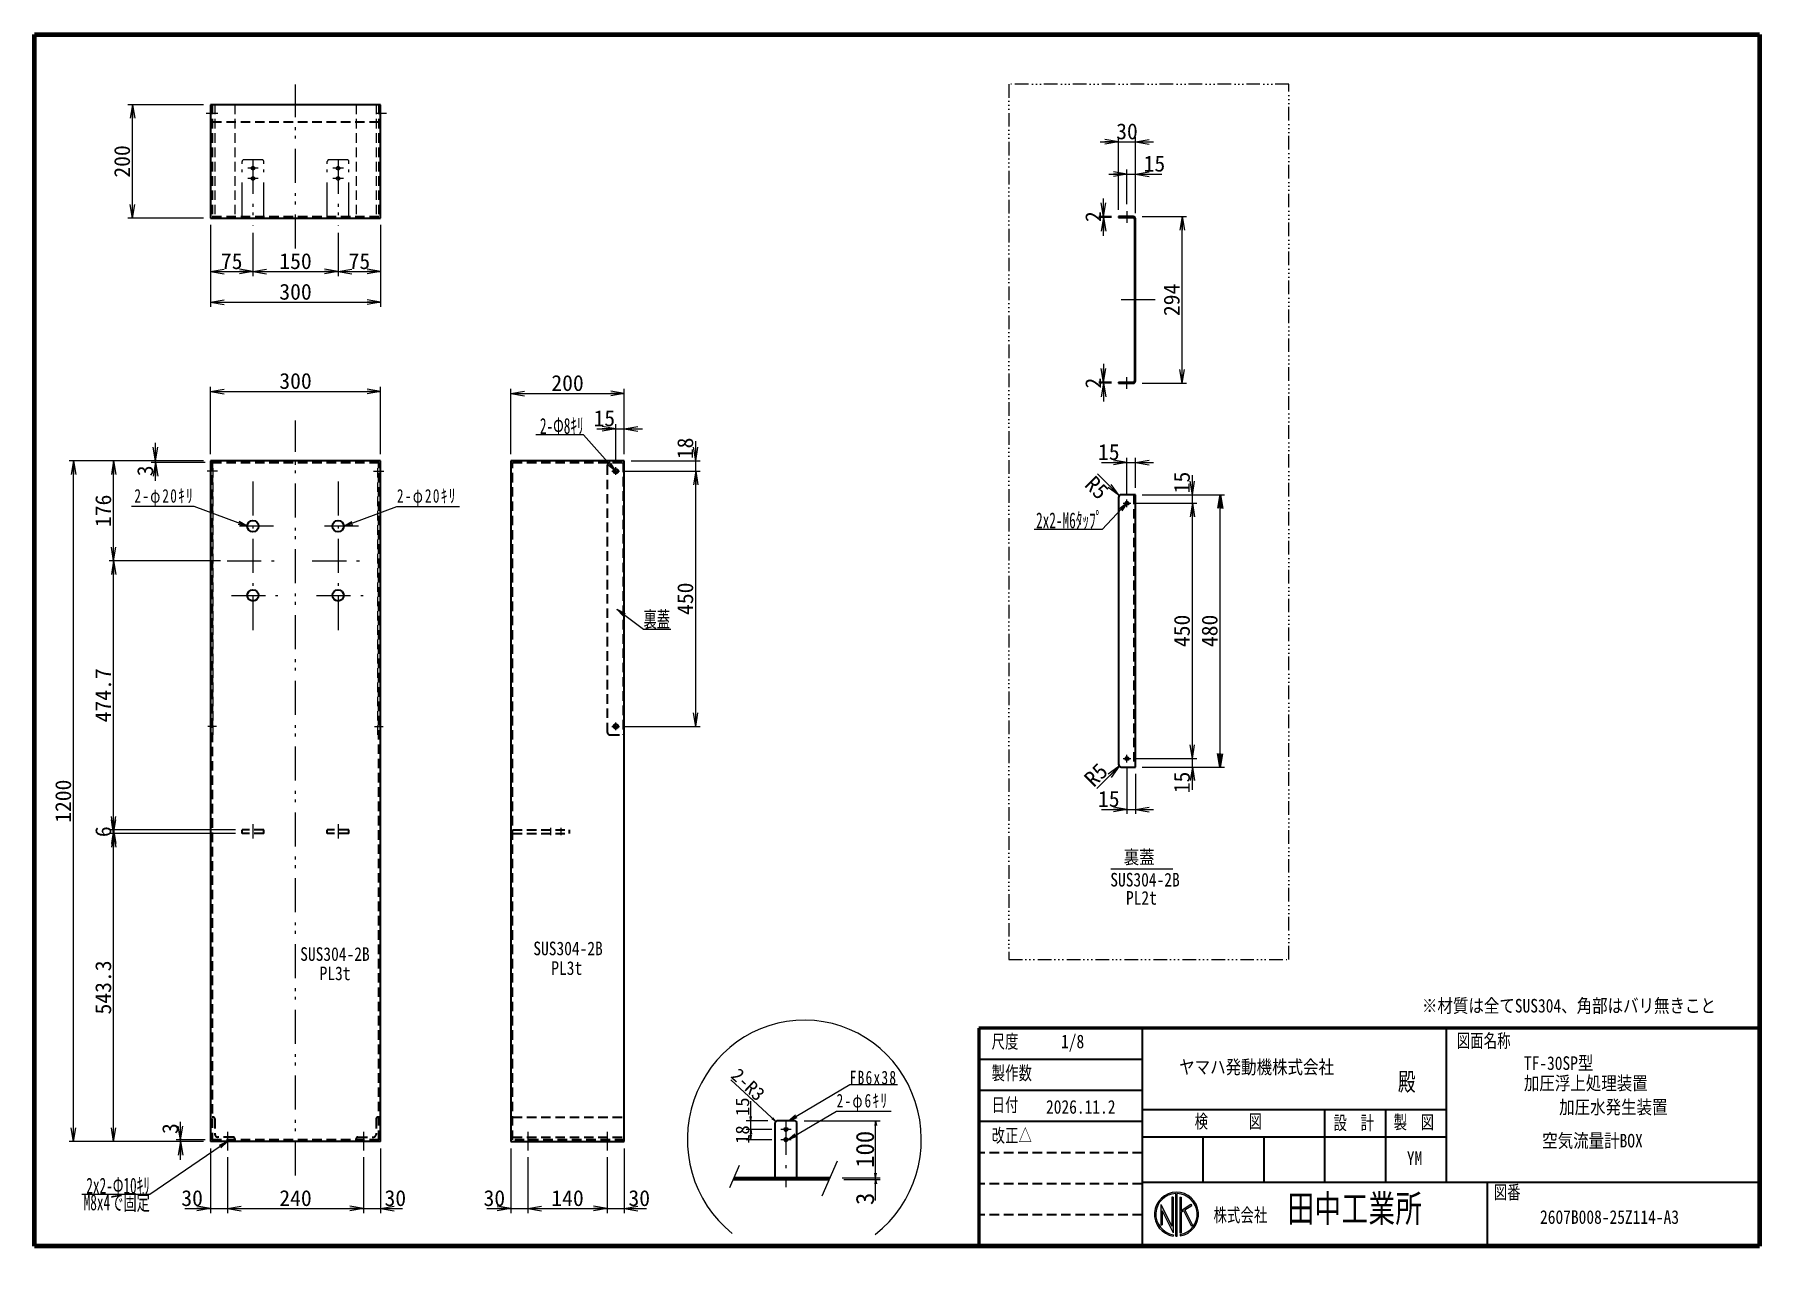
# Model space of a CAD drawing. Header units: millimetres. Extents: x 216 to 3256, y 116 to 2276.
import ezdxf

# ---------------------------------------------------------------- set-up
doc = ezdxf.new("R2010")
doc.units = ezdxf.units.MM
doc.header["$LTSCALE"] = 2
for name, pattern in [('ACAD_ISO14W100', [25.5, 12, -3, 0.5, -3, 0.5, -3, 0.5, -3]), ('DASHDOT', [50.5, 30, -9, 2.5, -9]), ('HIDDEN', [12.6, 8.4, -4.2]), ('PHANTOM', [58, 30, -9, 2.5, -5, 2.5, -9])]:
    doc.linetypes.add(name, pattern=pattern)
for name, color, linetype, lineweight in [('1', 7, 'Continuous', 9), ('14', 5, 'Continuous', 9), ('15', 5, 'Continuous', 9), ('2', 134, 'Continuous', 30), ('30', 3, 'Continuous', 9), ('4', 5, 'Continuous', 9), ('7', 4, 'Continuous', 50)]:
    doc.layers.add(name, color=color, linetype=linetype, lineweight=lineweight)
doc.styles.get("Standard").update_dxf_attribs({"font": 'txt', "bigfont": 'bigfont'})
doc.styles.add('ＭＳ ゴシック', font='')
doc.styles.get('ＭＳ ゴシック').set_extended_font_data('ＭＳ ゴシック')
doc.dimstyles.get("Standard").update_dxf_attribs({"dimtxt": 0.18, "dimasz": 0.18, "dimexe": 0.18, "dimexo": 0.0625, "dimgap": 0.09, "dimtad": 0, "dimtih": 1, "dimtoh": 1, "dimdec": 4, "dimzin": 0, "dimdsep": 46, "dimtxsty": 'Standard', "dimcen": 0.09, "dimadec": 0, "dimazin": 0, "dimtfac": 1, "dimtdec": 4, "dimtofl": 0, "dimtmove": 0, "dimatfit": 3, "dimfxl": 1, "dimtolj": 1, "dimtzin": 0, "dimarcsym": 0})

msp = doc.modelspace()

# ---------------------------------------------------------------- texts
at = {"layer": '1', "color": 7, "linetype": 'Continuous', "lineweight": 9, "char_height": 24, "attachment_point": 4}
for s, insert, width in [('{\\fＭＳ ゴシック;\\W0.833333;裏蓋}', (2135.56, 824.38), 69.9208), ('{\\fＭＳ ゴシック;\\W0.833333;SUS304-2B}', (2111.86, 785.67), 163.3851), ('{\\fＭＳ ゴシック;\\W0.833333;PL2t}', (2139.5, 753.66), 69.6368), ('{\\fＭＳ ゴシック;\\W0.833333;SUS304-2B}', (1095.06, 664.51), 163.3851), ('{\\fＭＳ ゴシック;\\W0.833333;SUS304-2B}', (684.26, 654.58), 163.3851), ('{\\fＭＳ ゴシック;\\W0.833333;PL3t}', (1126.73, 629.92), 69.6368), ('{\\fＭＳ ゴシック;\\W0.833333;PL3t}', (718.42, 620.61), 69.6368), ('{\\fＭＳ ゴシック;\\W0.833333;※材質は全てSUS304、角部はバリ無きこと}', (2661.13, 562.31), 691.0569), ('{\\fＭＳ ゴシック;\\W0.833333;1/8}', (2025.11, 497.81), 49.8988), ('{\\fＭＳ ゴシック;\\W0.833333;ヤマハ発動機株式会社}', (2233.27, 454.19), 364.2867), ('{\\fＭＳ ゴシック;\\W0.833333;TF-30SP型}', (2840.78, 461.78), 161.6527), ('{\\fＭＳ ゴシック;\\W0.833333;加圧浮上処理装置}', (2840.78, 425.75), 291.5827), ('{\\fＭＳ ゴシック;\\W0.833333;2026.11.2}', (1998.61, 385.17), 162.3627), ('{\\fＭＳ ゴシック;\\W0.833333;加圧水発生装置}', (2902.9, 383.51), 254.6627), ('{\\fＭＳ ゴシック;\\W0.833333;空気流量計BOX}', (2873.08, 324.3), 236.5151), ('{\\fＭＳ ゴシック;\\W0.833333;YM}', (2634.55, 295.17), 34.7616), ('{\\fＭＳ ゴシック;\\W0.833333;2607B008-25Z114-A3}', (2869.22, 190.95), 328.3607)]:
    msp.add_mtext(s, dxfattribs=dict(at, insert=insert, width=width))
at = {"layer": '14', "color": 5, "linetype": 'Continuous', "lineweight": 9}
for s, insert, char_height, width, attachment_point in [('{\\fＭＳ ゴシック;\\W0.612245;2-Φ8ｷﾘ}', (1183.77, 1570.45), 28, 106.7921, 9), ('{\\fＭＳ ゴシック;\\W0.714286;\\T1.200000;2-φ20ｷﾘ}', (854.73, 1444.1), 24, 141.5879, 7), ('{\\fＭＳ ゴシック;\\W0.612245;2x2-M6ﾀｯﾌﾟ}', (2097.81, 1403.01), 28, 147.8342, 9), ('{\\fＭＳ ゴシック;\\W0.612245;裏蓋}', (1289.25, 1227.81), 28, 59.9321, 7), ('{\\fＭＳ ゴシック;\\W0.612245;2x2-Φ10ｷﾘ}', (419.41, 231.07), 28, 154.2607, 9), ('{\\fＭＳ ゴシック;\\W0.612245;M8x4で固定}', (419.41, 231.07), 28, 154.5041, 3)]:
    msp.add_mtext(s, dxfattribs=dict(at, insert=insert, char_height=char_height, width=width, attachment_point=attachment_point))
at = {"layer": '15', "color": 5, "linetype": 'Continuous', "lineweight": 9, "char_height": 24}
for s, insert, width, attachment_point in [('{\\fＭＳ ゴシック;\\W0.714286;\\T1.200000;2-φ20ｷﾘ}', (497.29, 1444.1), 141.5879, 9), ('{\\fＭＳ ゴシック;\\W0.714286;\\T1.200000;FB6x38}', (1652.63, 424.67), 107.5346, 7), ('{\\fＭＳ ゴシック;\\W0.714286;\\T1.200000;2-φ6ｷﾘ}', (1629.52, 377.83), 122.6028, 7)]:
    msp.add_mtext(s, dxfattribs=dict(at, insert=insert, width=width, attachment_point=attachment_point))
at = {"layer": '7', "color": 7, "linetype": 'Continuous', "lineweight": 9, "attachment_point": 7}
for s, insert, char_height, width in [('{\\fＭＳ 明朝;\\W0.714286;\\T1.016667;図面名称}', (2722.45, 487.32), 24, 138.8092), ('{\\fＭＳ 明朝;\\W0.714286;\\T1.016667;尺度}', (1902.85, 485.98), 24, 68.0622), ('{\\fＭＳ 明朝;\\W0.714286;\\T1.016667;製作数}', (1902.85, 430.3), 24, 106.2014), ('{\\fＭＳ 明朝;\\W0.714286;\\T1.012500;殿}', (2618.81, 410.21), 32, 45.6155), ('{\\fＭＳ 明朝;\\W0.714286;\\T1.016667;日付}', (1902.85, 374.26), 24, 61.1175), ('{\\fＭＳ 明朝;\\W0.714286;\\T1.016667;検\u3000\u3000\u3000図}', (2260.68, 345.1), 24, 175.4376), ('{\\fＭＳ 明朝;\\W0.714286;\\T1.016667;設\u3000計}', (2505.51, 342.49), 24, 105.251), ('{\\fＭＳ 明朝;\\W0.714286;\\T1.016667;製\u3000図}', (2611.39, 343.79), 24, 104.1301), ('{\\fＭＳ 明朝;\\W0.714286;\\T1.016667;改正△}', (1902.85, 320.16), 24, 102.0346), ('{\\fＭＳ 明朝;\\W0.714286;\\T1.016667;図番}', (2787.66, 220.25), 24, 66.5514), ('{\\fＭＳ 明朝;\\W0.714286;\\T1.016667;田中工業所}', (2424.32, 176.77), 48, 344.9784), ('{\\fＭＳ 明朝;\\W0.714286;\\T1.016667;株式会社}', (2293.89, 179.88), 24, 142.5374)]:
    msp.add_mtext(s, dxfattribs=dict(at, insert=insert, char_height=char_height, width=width))

# ---------------------------------------------------------------- blocks, each defined once
blk = doc.blocks.new('_OPEN')
at = {"color": 0}
for q in [(-1, 0.17), (-1, -0.17), (-1, 0)]:
    blk.add_line((0, 0), q, dxfattribs=at)
blk = doc.blocks.new('Dim1')
at = {"layer": '15', "color": 7, "linetype": 'Continuous', "lineweight": 9}
for p, q in [((526, 1536.2), (526, 1654.8)), ((526, 1646.8), (826, 1646.8)), ((826, 1536.2), (826, 1654.8))]:
    blk.add_line(p, q, dxfattribs=at)
at = {"layer": '15', "color": 7, "linetype": 'Continuous', "lineweight": 9, "xscale": 24, "yscale": 24, "zscale": 24}
for p, rotation in [((526, 1646.8), 179.9999999999998), ((826, 1646.8), 359.9999999999997)]:
    blk.add_blockref('_OPEN', p, dxfattribs=dict(at, rotation=rotation))
at = {"layer": '15', "color": 7, "linetype": 'Continuous', "lineweight": 9, "insert": (676, 1650.8), "char_height": 28, "width": 360, "attachment_point": 8, "style": 'ＭＳ ゴシック'}
blk.add_mtext('300', dxfattribs=at)
blk = doc.blocks.new('G1')
at = {"layer": '2', "color": 7, "linetype": 'Continuous', "lineweight": 30}
for p, q in [((826, 2152.2), (526, 2152.2)), ((526, 2152.2), (526, 1952.2)), ((826, 1952.2), (826, 2152.2)), ((526, 1952.2), (826, 1952.2))]:
    blk.add_line(p, q, dxfattribs=at)
blk = doc.blocks.new('Dim2')
at = {"layer": '15', "color": 7, "linetype": 'Continuous', "lineweight": 9}
for p, q in [((514, 2152.2), (380.7, 2152.2)), ((388.7, 1952.2), (388.7, 2152.2)), ((514, 1952.2), (380.7, 1952.2))]:
    blk.add_line(p, q, dxfattribs=at)
at = {"layer": '15', "color": 7, "linetype": 'Continuous', "lineweight": 9, "xscale": 24, "yscale": 24, "zscale": 24}
for p, rotation in [((388.7, 2152.2), 89.99999999999991), ((388.7, 1952.2), 269.9999999999998)]:
    blk.add_blockref('_OPEN', p, dxfattribs=dict(at, rotation=rotation))
at = {"layer": '15', "color": 7, "linetype": 'Continuous', "lineweight": 9, "insert": (384.7, 2052.2), "char_height": 28, "width": 360, "attachment_point": 8, "rotation": 90, "style": 'ＭＳ ゴシック'}
blk.add_mtext('200', dxfattribs=at)
blk = doc.blocks.new('Dim3')
at = {"layer": '15', "color": 7, "linetype": 'Continuous', "lineweight": 9}
for p, q in [((526, 1940.2), (526, 1796)), ((826, 1940.2), (826, 1796)), ((526, 1804), (826, 1804))]:
    blk.add_line(p, q, dxfattribs=at)
at = {"layer": '15', "color": 7, "linetype": 'Continuous', "lineweight": 9, "xscale": 24, "yscale": 24, "zscale": 24}
for p, rotation in [((526, 1804), 179.9999999999998), ((826, 1804), 359.9999999999997)]:
    blk.add_blockref('_OPEN', p, dxfattribs=dict(at, rotation=rotation))
at = {"layer": '15', "color": 7, "linetype": 'Continuous', "lineweight": 9, "insert": (676, 1808), "char_height": 28, "width": 360, "attachment_point": 8, "style": 'ＭＳ ゴシック'}
blk.add_mtext('300', dxfattribs=at)
blk = doc.blocks.new('Dim4')
at = {"layer": '15', "color": 7, "linetype": 'Continuous', "lineweight": 9}
for p, q in [((526, 1940.2), (526, 1850)), ((601, 1926.6), (601, 1850)), ((526, 1858), (601, 1858))]:
    blk.add_line(p, q, dxfattribs=at)
at = {"layer": '15', "color": 7, "linetype": 'Continuous', "lineweight": 9, "xscale": 24, "yscale": 24, "zscale": 24}
for p, rotation in [((526, 1858), 179.9999999999998), ((601, 1858), 359.9999999999997)]:
    blk.add_blockref('_OPEN', p, dxfattribs=dict(at, rotation=rotation))
at = {"layer": '15', "color": 7, "linetype": 'Continuous', "lineweight": 9, "insert": (563.5, 1862), "char_height": 28, "width": 226.667, "attachment_point": 8, "style": 'ＭＳ ゴシック'}
blk.add_mtext('75', dxfattribs=at)
blk = doc.blocks.new('Dim5')
at = {"layer": '15', "color": 7, "linetype": 'Continuous', "lineweight": 9}
for p, q in [((751, 1926.6), (751, 1850)), ((601, 1858), (751, 1858))]:
    blk.add_line(p, q, dxfattribs=at)
at = {"layer": '15', "color": 7, "linetype": 'Continuous', "lineweight": 9, "xscale": 24, "yscale": 24, "zscale": 24}
for p, rotation in [((601, 1858), 179.9999999999998), ((751, 1858), 359.9999999999997)]:
    blk.add_blockref('_OPEN', p, dxfattribs=dict(at, rotation=rotation))
at = {"layer": '15', "color": 7, "linetype": 'Continuous', "lineweight": 9, "insert": (676, 1862), "char_height": 28, "width": 340, "attachment_point": 8, "style": 'ＭＳ ゴシック'}
blk.add_mtext('150', dxfattribs=at)
blk = doc.blocks.new('Dim6')
at = {"layer": '15', "color": 7, "linetype": 'Continuous', "lineweight": 9}
for p, q in [((826, 1940.2), (826, 1850)), ((751, 1858), (826, 1858))]:
    blk.add_line(p, q, dxfattribs=at)
at = {"layer": '15', "color": 7, "linetype": 'Continuous', "lineweight": 9, "xscale": 24, "yscale": 24, "zscale": 24}
for p, rotation in [((751, 1858), 179.9999999999998), ((826, 1858), 359.9999999999997)]:
    blk.add_blockref('_OPEN', p, dxfattribs=dict(at, rotation=rotation))
at = {"layer": '15', "color": 7, "linetype": 'Continuous', "lineweight": 9, "insert": (788.5, 1862), "char_height": 28, "width": 226.667, "attachment_point": 8, "style": 'ＭＳ ゴシック'}
blk.add_mtext('75', dxfattribs=at)
blk = doc.blocks.new('Dim7')
at = {"layer": '15', "color": 7, "linetype": 'Continuous', "lineweight": 9}
for p, q in [((473.5, 292.2), (473.5, 359.2)), ((517, 327.2), (465.5, 327.2)), ((514, 324.2), (465.5, 324.2))]:
    blk.add_line(p, q, dxfattribs=at)
at = {"layer": '15', "color": 7, "linetype": 'Continuous', "lineweight": 9, "xscale": 24, "yscale": 24, "zscale": 24}
for p, rotation in [((473.5, 327.2), 269.9999999999998), ((473.5, 324.2), 89.99999999999959)]:
    blk.add_blockref('_OPEN', p, dxfattribs=dict(at, rotation=rotation))
at = {"layer": '15', "color": 7, "linetype": 'Continuous', "lineweight": 9, "insert": (469.5, 337.5), "char_height": 28, "width": 93.333, "attachment_point": 7, "rotation": 90, "style": 'ＭＳ ゴシック'}
blk.add_mtext('3', dxfattribs=at)
blk = doc.blocks.new('Dim8')
at = {"layer": '15', "color": 7, "linetype": 'Continuous', "lineweight": 9}
for p, q in [((514, 1524.2), (276.9, 1524.2)), ((284.9, 324.2), (284.9, 1524.2)), ((514, 324.2), (276.9, 324.2))]:
    blk.add_line(p, q, dxfattribs=at)
at = {"layer": '15', "color": 7, "linetype": 'Continuous', "lineweight": 9, "xscale": 24, "yscale": 24, "zscale": 24}
for p, rotation in [((284.9, 1524.2), 89.99999999999991), ((284.9, 324.2), 269.9999999999998)]:
    blk.add_blockref('_OPEN', p, dxfattribs=dict(at, rotation=rotation))
at = {"layer": '15', "color": 7, "linetype": 'Continuous', "lineweight": 9, "insert": (280.9, 924.2), "char_height": 28, "width": 473.333, "attachment_point": 8, "rotation": 90, "style": 'ＭＳ ゴシック'}
blk.add_mtext('1200', dxfattribs=at)
blk = doc.blocks.new('Dim9')
at = {"layer": '15', "color": 7, "linetype": 'Continuous', "lineweight": 9}
for p, q in [((570, 867.5), (347.5, 867.5)), ((355.5, 324.2), (355.5, 867.5)), ((514, 324.2), (347.5, 324.2))]:
    blk.add_line(p, q, dxfattribs=at)
at = {"layer": '15', "color": 7, "linetype": 'Continuous', "lineweight": 9, "xscale": 24, "yscale": 24, "zscale": 24}
for p, rotation in [((355.5, 867.5), 89.99999999999959), ((355.5, 324.2), 269.9999999999998)]:
    blk.add_blockref('_OPEN', p, dxfattribs=dict(at, rotation=rotation))
at = {"layer": '15', "color": 7, "linetype": 'Continuous', "lineweight": 9, "insert": (351.5, 595.9), "char_height": 28, "width": 560, "attachment_point": 8, "rotation": 90, "style": 'ＭＳ ゴシック'}
blk.add_mtext('543.3', dxfattribs=at)
blk = doc.blocks.new('Dim10')
at = {"layer": '15', "color": 7, "linetype": 'Continuous', "lineweight": 9}
for p, q in [((570, 873.5), (347.5, 873.5)), ((355.5, 867.5), (355.5, 873.5))]:
    blk.add_line(p, q, dxfattribs=at)
at = {"layer": '15', "color": 7, "linetype": 'Continuous', "lineweight": 9, "xscale": 24, "yscale": 24, "zscale": 24}
for p, rotation in [((355.5, 867.5), 269.9999999999998), ((355.5, 873.5), 89.99999999999959)]:
    blk.add_blockref('_OPEN', p, dxfattribs=dict(at, rotation=rotation))
at = {"layer": '15', "color": 7, "linetype": 'Continuous', "lineweight": 9, "insert": (351.5, 870.5), "char_height": 28, "width": 86.667, "attachment_point": 8, "rotation": 90, "style": 'ＭＳ ゴシック'}
blk.add_mtext('6', dxfattribs=at)
blk = doc.blocks.new('Dim11')
at = {"layer": '15', "color": 7, "linetype": 'Continuous', "lineweight": 9}
for p, q in [((543.6, 1348.2), (347.5, 1348.2)), ((355.5, 873.5), (355.5, 1348.2))]:
    blk.add_line(p, q, dxfattribs=at)
at = {"layer": '15', "color": 7, "linetype": 'Continuous', "lineweight": 9, "xscale": 24, "yscale": 24, "zscale": 24}
for p, rotation in [((355.5, 1348.2), 89.99999999999959), ((355.5, 873.5), 269.9999999999998)]:
    blk.add_blockref('_OPEN', p, dxfattribs=dict(at, rotation=rotation))
at = {"layer": '15', "color": 7, "linetype": 'Continuous', "lineweight": 9, "insert": (351.5, 1110.9), "char_height": 28, "width": 560, "attachment_point": 8, "rotation": 90, "style": 'ＭＳ ゴシック'}
blk.add_mtext('474.7', dxfattribs=at)
blk = doc.blocks.new('Dim12')
at = {"layer": '15', "color": 7, "linetype": 'Continuous', "lineweight": 9}
for p, q in [((514, 1524.2), (347.5, 1524.2)), ((355.5, 1348.2), (355.5, 1524.2))]:
    blk.add_line(p, q, dxfattribs=at)
at = {"layer": '15', "color": 7, "linetype": 'Continuous', "lineweight": 9, "xscale": 24, "yscale": 24, "zscale": 24}
for p, rotation in [((355.5, 1524.2), 89.99999999999959), ((355.5, 1348.2), 269.9999999999998)]:
    blk.add_blockref('_OPEN', p, dxfattribs=dict(at, rotation=rotation))
at = {"layer": '15', "color": 7, "linetype": 'Continuous', "lineweight": 9, "insert": (351.5, 1436.2), "char_height": 28, "width": 340, "attachment_point": 8, "rotation": 90, "style": 'ＭＳ ゴシック'}
blk.add_mtext('176', dxfattribs=at)
blk = doc.blocks.new('Dim13')
at = {"layer": '15', "color": 7, "linetype": 'Continuous', "lineweight": 9}
for p, q in [((429.4, 1489.2), (429.4, 1556.2)), ((514, 1524.2), (421.4, 1524.2)), ((517, 1521.2), (421.4, 1521.2))]:
    blk.add_line(p, q, dxfattribs=at)
at = {"layer": '15', "color": 7, "linetype": 'Continuous', "lineweight": 9, "xscale": 24, "yscale": 24, "zscale": 24}
for p, rotation in [((429.4, 1524.2), 269.9999999999998), ((429.4, 1521.2), 89.99999999999959)]:
    blk.add_blockref('_OPEN', p, dxfattribs=dict(at, rotation=rotation))
at = {"layer": '15', "color": 7, "linetype": 'Continuous', "lineweight": 9, "insert": (425.4, 1516.3), "char_height": 28, "width": 93.333, "attachment_point": 9, "rotation": 90, "style": 'ＭＳ ゴシック'}
blk.add_mtext('3', dxfattribs=at)
blk = doc.blocks.new('Dim14')
at = {"layer": '15', "color": 5, "linetype": 'Continuous', "lineweight": 9}
blk.add_line((1522.2, 359.6), (1443.3, 432.8), dxfattribs=at)
at = {"layer": '15', "color": 5, "linetype": 'Continuous', "lineweight": 9, "xscale": 8, "yscale": 8, "zscale": 8, "rotation": 317.1060300299915}
blk.add_blockref('_OPEN', (1522.2, 359.6), dxfattribs=at)
at = {"layer": '15', "color": 5, "linetype": 'Continuous', "lineweight": 9, "insert": (1465.2, 415.8), "char_height": 24, "width": 462.857, "attachment_point": 8, "rotation": 317.106, "style": 'ＭＳ ゴシック'}
blk.add_mtext('2-R3', dxfattribs=at)
blk = doc.blocks.new('Dim15')
at = {"layer": '15', "color": 5, "linetype": 'Continuous', "lineweight": 9}
for p, q in [((1515.2, 345.5), (1470.4, 345.5)), ((1478.4, 327.5), (1478.4, 345.5)), ((1515.2, 327.5), (1470.4, 327.5))]:
    blk.add_line(p, q, dxfattribs=at)
at = {"layer": '15', "color": 5, "linetype": 'Continuous', "lineweight": 9, "xscale": 8, "yscale": 8, "zscale": 8}
for p, rotation in [((1478.4, 345.5), 89.99999999999959), ((1478.4, 327.5), 269.9999999999998)]:
    blk.add_blockref('_OPEN', p, dxfattribs=dict(at, rotation=rotation))
at = {"layer": '15', "color": 5, "linetype": 'Continuous', "lineweight": 9, "insert": (1476, 336.5), "char_height": 24, "width": 177.143, "attachment_point": 8, "rotation": 90, "style": 'ＭＳ ゴシック'}
blk.add_mtext('18', dxfattribs=at)
blk = doc.blocks.new('Dim16')
at = {"layer": '15', "color": 5, "linetype": 'Continuous', "lineweight": 9}
for p, q in [((1478.4, 345.5), (1478.4, 395.7)), ((1508.4, 360.5), (1470.4, 360.5))]:
    blk.add_line(p, q, dxfattribs=at)
at = {"layer": '15', "color": 5, "linetype": 'Continuous', "lineweight": 9, "xscale": 8, "yscale": 8, "zscale": 8, "rotation": 269.9999999999998}
blk.add_blockref('_OPEN', (1478.4, 360.5), dxfattribs=at)
at = {"layer": '15', "color": 5, "linetype": 'Continuous', "lineweight": 9, "insert": (1476, 369.3), "char_height": 24, "width": 177.143, "attachment_point": 7, "rotation": 90, "style": 'ＭＳ ゴシック'}
blk.add_mtext('15', dxfattribs=at)
blk = doc.blocks.new('_NONE')
blk = doc.blocks.new('Dim17')
at = {"layer": '15', "color": 5, "linetype": 'Continuous', "lineweight": 9}
for p, q in [((1639.2, 260.5), (1706.4, 260.5)), ((1642.4, 257.5), (1706.4, 257.5)), ((1698.4, 220.1), (1698.4, 260.5))]:
    blk.add_line(p, q, dxfattribs=at)
at = {"layer": '15', "color": 5, "linetype": 'Continuous', "lineweight": 9, "xscale": 8, "yscale": 8, "zscale": 8, "rotation": 89.99999999999959}
blk.add_blockref('_OPEN', (1698.4, 257.5), dxfattribs=at)
at = {"layer": '15', "color": 5, "linetype": 'Continuous', "lineweight": 9, "insert": (1696, 234.1), "char_height": 32, "width": 106.667, "attachment_point": 9, "rotation": 90, "style": 'ＭＳ ゴシック'}
blk.add_mtext('3', dxfattribs=at)
blk = doc.blocks.new('Dim18')
at = {"layer": '15', "color": 5, "linetype": 'Continuous', "lineweight": 9}
for p, q in [((1572.4, 360.5), (1706.4, 360.5)), ((1698.4, 260.5), (1698.4, 360.5))]:
    blk.add_line(p, q, dxfattribs=at)
at = {"layer": '15', "color": 5, "linetype": 'Continuous', "lineweight": 9, "xscale": 8, "yscale": 8, "zscale": 8}
for p, rotation in [((1698.4, 360.5), 89.99999999999959), ((1698.4, 260.5), 269.9999999999998)]:
    blk.add_blockref('_OPEN', p, dxfattribs=dict(at, rotation=rotation))
at = {"layer": '15', "color": 5, "linetype": 'Continuous', "lineweight": 9, "insert": (1696, 310.5), "char_height": 32, "width": 388.571, "attachment_point": 8, "rotation": 90, "style": 'ＭＳ ゴシック'}
blk.add_mtext('100', dxfattribs=at)
blk = doc.blocks.new('G2')
at = {"layer": '2', "color": 7, "linetype": 'Continuous', "lineweight": 30}
for p, q in [((1255.4, 1524.2), (1055.4, 1524.2)), ((1055.4, 1524.2), (1055.4, 324.2)), ((1255.4, 324.2), (1255.4, 1524.2)), ((1055.4, 324.2), (1255.4, 324.2))]:
    blk.add_line(p, q, dxfattribs=at)
blk = doc.blocks.new('Dim19')
at = {"layer": '15', "color": 7, "linetype": 'Continuous', "lineweight": 9}
for p, q in [((1055.4, 1536.2), (1055.4, 1651.1)), ((1055.4, 1643.1), (1255.4, 1643.1)), ((1255.4, 1536.2), (1255.4, 1651.1))]:
    blk.add_line(p, q, dxfattribs=at)
at = {"layer": '15', "color": 7, "linetype": 'Continuous', "lineweight": 9, "xscale": 24, "yscale": 24, "zscale": 24}
for p, rotation in [((1055.4, 1643.1), 179.9999999999998), ((1255.4, 1643.1), 359.9999999999997)]:
    blk.add_blockref('_OPEN', p, dxfattribs=dict(at, rotation=rotation))
at = {"layer": '15', "color": 7, "linetype": 'Continuous', "lineweight": 9, "insert": (1155.4, 1647.1), "char_height": 28, "width": 360, "attachment_point": 8, "style": 'ＭＳ ゴシック'}
blk.add_mtext('200', dxfattribs=at)
blk = doc.blocks.new('G3')
at = {"layer": '4', "color": 7, "linetype": 'PHANTOM', "lineweight": 9}
for p, q in [((1233.6, 1506.2), (1247.2, 1506.2)), ((1240.4, 1499.4), (1240.4, 1513))]:
    blk.add_line(p, q, dxfattribs=at)
blk = doc.blocks.new('Dim20')
at = {"layer": '15', "color": 7, "linetype": 'Continuous', "lineweight": 9}
for p, q in [((1207.2, 1581), (1287.4, 1581)), ((1240.4, 1522.2), (1240.4, 1589)), ((1255.4, 1536.2), (1255.4, 1589))]:
    blk.add_line(p, q, dxfattribs=at)
at = {"layer": '15', "color": 7, "linetype": 'Continuous', "lineweight": 9, "xscale": 24, "yscale": 24, "zscale": 24}
for p, rotation in [((1240.4, 1581), 359.9999999999997), ((1255.4, 1581), 179.9999999999995)]:
    blk.add_blockref('_OPEN', p, dxfattribs=dict(at, rotation=rotation))
at = {"layer": '15', "color": 7, "linetype": 'Continuous', "lineweight": 9, "insert": (1239.2, 1585), "char_height": 28, "width": 206.667, "attachment_point": 9, "style": 'ＭＳ ゴシック'}
blk.add_mtext('15', dxfattribs=at)
blk = doc.blocks.new('G4')
at = {"layer": '4', "color": 7, "linetype": 'PHANTOM', "lineweight": 9}
for p, q in [((1233.6, 1056.2), (1247.2, 1056.2)), ((1240.4, 1049.4), (1240.4, 1063))]:
    blk.add_line(p, q, dxfattribs=at)
blk = doc.blocks.new('Dim21')
at = {"layer": '15', "color": 7, "linetype": 'Continuous', "lineweight": 9}
for p, q in [((1256.4, 1506.2), (1389.2, 1506.2)), ((1381.2, 1056.2), (1381.2, 1506.2)), ((1256.4, 1056.2), (1389.2, 1056.2))]:
    blk.add_line(p, q, dxfattribs=at)
at = {"layer": '15', "color": 7, "linetype": 'Continuous', "lineweight": 9, "xscale": 24, "yscale": 24, "zscale": 24}
for p, rotation in [((1381.2, 1506.2), 89.99999999999959), ((1381.2, 1056.2), 269.9999999999998)]:
    blk.add_blockref('_OPEN', p, dxfattribs=dict(at, rotation=rotation))
at = {"layer": '15', "color": 7, "linetype": 'Continuous', "lineweight": 9, "insert": (1377.2, 1281.2), "char_height": 28, "width": 360, "attachment_point": 8, "rotation": 90, "style": 'ＭＳ ゴシック'}
blk.add_mtext('450', dxfattribs=at)
blk = doc.blocks.new('Dim22')
at = {"layer": '15', "color": 7, "linetype": 'Continuous', "lineweight": 9}
for p, q in [((1381.2, 1506.2), (1381.2, 1559.2)), ((1267.4, 1524.2), (1389.2, 1524.2))]:
    blk.add_line(p, q, dxfattribs=at)
at = {"layer": '15', "color": 7, "linetype": 'Continuous', "lineweight": 9, "xscale": 24, "yscale": 24, "zscale": 24, "rotation": 269.9999999999998}
blk.add_blockref('_OPEN', (1381.2, 1524.2), dxfattribs=at)
at = {"layer": '15', "color": 7, "linetype": 'Continuous', "lineweight": 9, "insert": (1377.2, 1527.2), "char_height": 28, "width": 206.667, "attachment_point": 7, "rotation": 90, "style": 'ＭＳ ゴシック'}
blk.add_mtext('18', dxfattribs=at)
blk = doc.blocks.new('Dim23')
at = {"layer": '15', "color": 7, "linetype": 'Continuous', "lineweight": 9}
for p, q in [((526, 312.2), (526, 198.1)), ((556, 296.5), (556, 198.1)), ((480.8, 206.1), (556, 206.1))]:
    blk.add_line(p, q, dxfattribs=at)
at = {"layer": '15', "color": 7, "linetype": 'Continuous', "lineweight": 9, "xscale": 24, "yscale": 24, "zscale": 24, "rotation": 359.9999999999997}
blk.add_blockref('_OPEN', (526, 206.1), dxfattribs=at)
at = {"layer": '15', "color": 7, "linetype": 'Continuous', "lineweight": 9, "insert": (512.8, 210.1), "char_height": 28, "width": 226.667, "attachment_point": 9, "style": 'ＭＳ ゴシック'}
blk.add_mtext('30', dxfattribs=at)
blk = doc.blocks.new('Dim24')
at = {"layer": '15', "color": 7, "linetype": 'Continuous', "lineweight": 9}
for p, q in [((796, 296.5), (796, 198.1)), ((556, 206.1), (796, 206.1))]:
    blk.add_line(p, q, dxfattribs=at)
at = {"layer": '15', "color": 7, "linetype": 'Continuous', "lineweight": 9, "xscale": 24, "yscale": 24, "zscale": 24}
for p, rotation in [((556, 206.1), 179.9999999999998), ((796, 206.1), 359.9999999999997)]:
    blk.add_blockref('_OPEN', p, dxfattribs=dict(at, rotation=rotation))
at = {"layer": '15', "color": 7, "linetype": 'Continuous', "lineweight": 9, "insert": (676, 210.1), "char_height": 28, "width": 360, "attachment_point": 8, "style": 'ＭＳ ゴシック'}
blk.add_mtext('240', dxfattribs=at)
blk = doc.blocks.new('Dim25')
at = {"layer": '15', "color": 7, "linetype": 'Continuous', "lineweight": 9}
for p, q in [((826, 312.2), (826, 198.1)), ((796, 206.1), (864.8, 206.1))]:
    blk.add_line(p, q, dxfattribs=at)
at = {"layer": '15', "color": 7, "linetype": 'Continuous', "lineweight": 9, "xscale": 24, "yscale": 24, "zscale": 24, "rotation": 179.9999999999995}
blk.add_blockref('_OPEN', (826, 206.1), dxfattribs=at)
at = {"layer": '15', "color": 7, "linetype": 'Continuous', "lineweight": 9, "insert": (832.8, 210.1), "char_height": 28, "width": 226.667, "attachment_point": 7, "style": 'ＭＳ ゴシック'}
blk.add_mtext('30', dxfattribs=at)
blk = doc.blocks.new('Dim26')
at = {"layer": '15', "color": 7, "linetype": 'Continuous', "lineweight": 9}
for p, q in [((1055.4, 312.2), (1055.4, 198.1)), ((1085.4, 296.5), (1085.4, 198.1)), ((1013.4, 206.1), (1085.4, 206.1))]:
    blk.add_line(p, q, dxfattribs=at)
at = {"layer": '15', "color": 7, "linetype": 'Continuous', "lineweight": 9, "xscale": 24, "yscale": 24, "zscale": 24, "rotation": 359.9999999999997}
blk.add_blockref('_OPEN', (1055.4, 206.1), dxfattribs=at)
at = {"layer": '15', "color": 7, "linetype": 'Continuous', "lineweight": 9, "insert": (1045.4, 210.1), "char_height": 28, "width": 226.667, "attachment_point": 9, "style": 'ＭＳ ゴシック'}
blk.add_mtext('30', dxfattribs=at)
blk = doc.blocks.new('Dim27')
at = {"layer": '15', "color": 7, "linetype": 'Continuous', "lineweight": 9}
for p, q in [((1225.4, 296.5), (1225.4, 198.1)), ((1085.4, 206.1), (1225.4, 206.1))]:
    blk.add_line(p, q, dxfattribs=at)
at = {"layer": '15', "color": 7, "linetype": 'Continuous', "lineweight": 9, "xscale": 24, "yscale": 24, "zscale": 24}
for p, rotation in [((1085.4, 206.1), 179.9999999999998), ((1225.4, 206.1), 359.9999999999997)]:
    blk.add_blockref('_OPEN', p, dxfattribs=dict(at, rotation=rotation))
at = {"layer": '15', "color": 7, "linetype": 'Continuous', "lineweight": 9, "insert": (1155.4, 210.1), "char_height": 28, "width": 340, "attachment_point": 8, "style": 'ＭＳ ゴシック'}
blk.add_mtext('140', dxfattribs=at)
blk = doc.blocks.new('Dim28')
at = {"layer": '15', "color": 7, "linetype": 'Continuous', "lineweight": 9}
for p, q in [((1255.4, 312.2), (1255.4, 198.1)), ((1225.4, 206.1), (1294.7, 206.1))]:
    blk.add_line(p, q, dxfattribs=at)
at = {"layer": '15', "color": 7, "linetype": 'Continuous', "lineweight": 9, "xscale": 24, "yscale": 24, "zscale": 24, "rotation": 179.9999999999995}
blk.add_blockref('_OPEN', (1255.4, 206.1), dxfattribs=at)
at = {"layer": '15', "color": 7, "linetype": 'Continuous', "lineweight": 9, "insert": (1262.7, 210.1), "char_height": 28, "width": 226.667, "attachment_point": 7, "style": 'ＭＳ ゴシック'}
blk.add_mtext('30', dxfattribs=at)
blk = doc.blocks.new('G5')
at = {"layer": '4', "color": 7, "linetype": 'PHANTOM', "lineweight": 9}
for p, q in [((2134.5, 1449.5), (2148.1, 1449.5)), ((2141.3, 1442.7), (2141.3, 1456.3))]:
    blk.add_line(p, q, dxfattribs=at)
blk = doc.blocks.new('Dim29')
at = {"layer": '15', "color": 7, "linetype": 'Continuous', "lineweight": 9}
for p, q in [((2096.3, 1521.5), (2188.3, 1521.5)), ((2141.3, 1464.5), (2141.3, 1529.5)), ((2156.3, 1476.5), (2156.3, 1529.5))]:
    blk.add_line(p, q, dxfattribs=at)
at = {"layer": '15', "color": 7, "linetype": 'Continuous', "lineweight": 9, "xscale": 24, "yscale": 24, "zscale": 24}
for p, rotation in [((2141.3, 1521.5), 359.9999999999997), ((2156.3, 1521.5), 179.9999999999998)]:
    blk.add_blockref('_OPEN', p, dxfattribs=dict(at, rotation=rotation))
at = {"layer": '15', "color": 7, "linetype": 'Continuous', "lineweight": 9, "insert": (2128.3, 1525.5), "char_height": 28, "width": 206.667, "attachment_point": 9, "style": 'ＭＳ ゴシック'}
blk.add_mtext('15', dxfattribs=at)
blk = doc.blocks.new('Dim30')
at = {"layer": '15', "color": 7, "linetype": 'Continuous', "lineweight": 9}
blk.add_line((2127.8, 1463), (2089.6, 1501.2), dxfattribs=at)
at = {"layer": '15', "color": 7, "linetype": 'Continuous', "lineweight": 9, "xscale": 24, "yscale": 24, "zscale": 24, "rotation": 315.0000000000017}
blk.add_blockref('_OPEN', (2127.8, 1463), dxfattribs=at)
at = {"layer": '15', "color": 7, "linetype": 'Continuous', "lineweight": 9, "insert": (2098.1, 1487), "char_height": 28, "width": 226.667, "attachment_point": 2, "rotation": 315, "style": 'ＭＳ ゴシック'}
blk.add_mtext('R5', dxfattribs=at)
blk = doc.blocks.new('G6')
at = {"layer": '4', "color": 7, "linetype": 'PHANTOM', "lineweight": 9}
for p, q in [((2141.3, 992.7), (2141.3, 1006.3)), ((2134.5, 999.5), (2148.1, 999.5))]:
    blk.add_line(p, q, dxfattribs=at)
blk = doc.blocks.new('G7')
at = {"layer": '2', "color": 7, "linetype": 'Continuous', "lineweight": 30}
for p, q in [((2126.3, 1459.5), (2126.3, 989.5)), ((2156.3, 1464.5), (2131.3, 1464.5)), ((2156.3, 984.5), (2156.3, 1464.5)), ((2131.3, 984.5), (2156.3, 984.5))]:
    blk.add_line(p, q, dxfattribs=at)
for centre, start, end in [((2131.3, 1459.5), 90, 180), ((2131.3, 989.5), 180, 270)]:
    blk.add_arc(centre, 5, start, end, dxfattribs=at)
blk = doc.blocks.new('Dim31')
at = {"layer": '15', "color": 7, "linetype": 'Continuous', "lineweight": 9}
blk.add_line((2127.8, 985.9), (2088.3, 946.5), dxfattribs=at)
at = {"layer": '15', "color": 7, "linetype": 'Continuous', "lineweight": 9, "xscale": 24, "yscale": 24, "zscale": 24, "rotation": 44.99999999999982}
blk.add_blockref('_OPEN', (2127.8, 985.9), dxfattribs=at)
at = {"layer": '15', "color": 7, "linetype": 'Continuous', "lineweight": 9, "insert": (2096.8, 960.6), "char_height": 28, "width": 226.667, "attachment_point": 8, "rotation": 45, "style": 'ＭＳ ゴシック'}
blk.add_mtext('R5', dxfattribs=at)
blk = doc.blocks.new('Dim32')
at = {"layer": '15', "color": 7, "linetype": 'Continuous', "lineweight": 9}
for p, q in [((2141.3, 984.5), (2141.3, 901.8)), ((2156.3, 972.5), (2156.3, 901.8)), ((2096.3, 909.8), (2188.3, 909.8))]:
    blk.add_line(p, q, dxfattribs=at)
at = {"layer": '15', "color": 7, "linetype": 'Continuous', "lineweight": 9, "xscale": 24, "yscale": 24, "zscale": 24}
for p, rotation in [((2141.3, 909.8), 359.9999999999997), ((2156.3, 909.8), 179.9999999999995)]:
    blk.add_blockref('_OPEN', p, dxfattribs=dict(at, rotation=rotation))
at = {"layer": '15', "color": 7, "linetype": 'Continuous', "lineweight": 9, "insert": (2128.3, 913.8), "char_height": 28, "width": 206.667, "attachment_point": 9, "style": 'ＭＳ ゴシック'}
blk.add_mtext('15', dxfattribs=at)
blk = doc.blocks.new('Dim33')
at = {"layer": '15', "color": 7, "linetype": 'Continuous', "lineweight": 9}
for p, q in [((2157.2, 999.5), (2264.5, 999.5)), ((2168.3, 984.5), (2264.5, 984.5)), ((2256.5, 944.4), (2256.5, 999.5))]:
    blk.add_line(p, q, dxfattribs=at)
at = {"layer": '15', "color": 7, "linetype": 'Continuous', "lineweight": 9, "xscale": 24, "yscale": 24, "zscale": 24, "rotation": 89.99999999999959}
blk.add_blockref('_OPEN', (2256.5, 984.5), dxfattribs=at)
at = {"layer": '15', "color": 7, "linetype": 'Continuous', "lineweight": 9, "insert": (2252.5, 976.4), "char_height": 28, "width": 206.667, "attachment_point": 9, "rotation": 90, "style": 'ＭＳ ゴシック'}
blk.add_mtext('15', dxfattribs=at)
blk = doc.blocks.new('Dim34')
at = {"layer": '15', "color": 7, "linetype": 'Continuous', "lineweight": 9}
for p, q in [((2156.3, 1449.5), (2264.5, 1449.5)), ((2256.5, 999.5), (2256.5, 1449.5))]:
    blk.add_line(p, q, dxfattribs=at)
at = {"layer": '15', "color": 7, "linetype": 'Continuous', "lineweight": 9, "xscale": 24, "yscale": 24, "zscale": 24}
for p, rotation in [((2256.5, 1449.5), 89.99999999999959), ((2256.5, 999.5), 269.9999999999998)]:
    blk.add_blockref('_OPEN', p, dxfattribs=dict(at, rotation=rotation))
at = {"layer": '15', "color": 7, "linetype": 'Continuous', "lineweight": 9, "insert": (2252.5, 1224.5), "char_height": 28, "width": 360, "attachment_point": 8, "rotation": 90, "style": 'ＭＳ ゴシック'}
blk.add_mtext('450', dxfattribs=at)
blk = doc.blocks.new('Dim35')
at = {"layer": '15', "color": 7, "linetype": 'Continuous', "lineweight": 9}
for p, q in [((2256.5, 1449.5), (2256.5, 1499.1)), ((2168.3, 1464.5), (2264.5, 1464.5))]:
    blk.add_line(p, q, dxfattribs=at)
at = {"layer": '15', "color": 7, "linetype": 'Continuous', "lineweight": 9, "xscale": 24, "yscale": 24, "zscale": 24, "rotation": 269.9999999999998}
blk.add_blockref('_OPEN', (2256.5, 1464.5), dxfattribs=at)
at = {"layer": '15', "color": 7, "linetype": 'Continuous', "lineweight": 9, "insert": (2252.5, 1467.1), "char_height": 28, "width": 206.667, "attachment_point": 7, "rotation": 90, "style": 'ＭＳ ゴシック'}
blk.add_mtext('15', dxfattribs=at)
blk = doc.blocks.new('Dim36')
at = {"layer": '15', "color": 7, "linetype": 'Continuous', "lineweight": 9}
for p, q in [((2141.3, 1976.6), (2141.3, 2037.9)), ((2156.3, 1961.1), (2156.3, 2037.9)), ((2109.3, 2029.9), (2202.6, 2029.9))]:
    blk.add_line(p, q, dxfattribs=at)
at = {"layer": '15', "color": 7, "linetype": 'Continuous', "lineweight": 9, "xscale": 24, "yscale": 24, "zscale": 24}
for p, rotation in [((2141.3, 2029.9), 359.9999999999997), ((2156.3, 2029.9), 179.9999999999995)]:
    blk.add_blockref('_OPEN', p, dxfattribs=dict(at, rotation=rotation))
at = {"layer": '15', "color": 7, "linetype": 'Continuous', "lineweight": 9, "insert": (2170.6, 2033.9), "char_height": 28, "width": 206.667, "attachment_point": 7, "style": 'ＭＳ ゴシック'}
blk.add_mtext('15', dxfattribs=at)
blk = doc.blocks.new('Dim37')
at = {"layer": '15', "color": 7, "linetype": 'Continuous', "lineweight": 9}
for p, q in [((2094.3, 2086.8), (2188.3, 2086.8)), ((2126.3, 1967.1), (2126.3, 2094.8)), ((2156.3, 1961.1), (2156.3, 2094.8))]:
    blk.add_line(p, q, dxfattribs=at)
at = {"layer": '15', "color": 7, "linetype": 'Continuous', "lineweight": 9, "xscale": 24, "yscale": 24, "zscale": 24}
for p, rotation in [((2126.3, 2086.8), 359.9999999999997), ((2156.3, 2086.8), 179.9999999999995)]:
    blk.add_blockref('_OPEN', p, dxfattribs=dict(at, rotation=rotation))
at = {"layer": '15', "color": 7, "linetype": 'Continuous', "lineweight": 9, "insert": (2141.3, 2090.8), "char_height": 28, "width": 226.667, "attachment_point": 8, "style": 'ＭＳ ゴシック'}
blk.add_mtext('30', dxfattribs=at)
blk = doc.blocks.new('Dim38')
at = {"layer": '15', "color": 7, "linetype": 'Continuous', "lineweight": 9}
for p, q in [((2168.3, 1955.1), (2246.4, 1955.1)), ((2238.4, 1661.1), (2238.4, 1955.1)), ((2168.3, 1661.1), (2246.4, 1661.1))]:
    blk.add_line(p, q, dxfattribs=at)
at = {"layer": '15', "color": 7, "linetype": 'Continuous', "lineweight": 9, "xscale": 24, "yscale": 24, "zscale": 24}
for p, rotation in [((2238.4, 1955.1), 89.99999999999939), ((2238.4, 1661.1), 269.9999999999996)]:
    blk.add_blockref('_OPEN', p, dxfattribs=dict(at, rotation=rotation))
at = {"layer": '15', "color": 7, "linetype": 'Continuous', "lineweight": 9, "insert": (2234.4, 1808.1), "char_height": 28, "width": 366.667, "attachment_point": 8, "rotation": 90, "style": 'ＭＳ ゴシック'}
blk.add_mtext('294', dxfattribs=at)
blk = doc.blocks.new('Dim39')
at = {"layer": '15', "color": 7, "linetype": 'Continuous', "lineweight": 9}
for p, q in [((2099.8, 1921.1), (2099.8, 1987.1)), ((2114.3, 1955.1), (2091.8, 1955.1)), ((2114.3, 1953.1), (2091.8, 1953.1))]:
    blk.add_line(p, q, dxfattribs=at)
at = {"layer": '15', "color": 7, "linetype": 'Continuous', "lineweight": 9, "xscale": 24, "yscale": 24, "zscale": 24}
for p, rotation in [((2099.8, 1955.1), 269.9999999999998), ((2099.8, 1953.1), 89.99999999999959)]:
    blk.add_blockref('_OPEN', p, dxfattribs=dict(at, rotation=rotation))
at = {"layer": '15', "color": 7, "linetype": 'Continuous', "lineweight": 9, "insert": (2095.8, 1954.8), "char_height": 28, "width": 93.333, "attachment_point": 8, "rotation": 90, "style": 'ＭＳ ゴシック'}
blk.add_mtext('2', dxfattribs=at)
blk = doc.blocks.new('Dim40')
at = {"layer": '15', "color": 7, "linetype": 'Continuous', "lineweight": 9}
for p, q in [((2099.8, 1695.1), (2099.8, 1629.1)), ((2114.3, 1663.1), (2091.8, 1663.1)), ((2114.3, 1661.1), (2091.8, 1661.1))]:
    blk.add_line(p, q, dxfattribs=at)
at = {"layer": '15', "color": 7, "linetype": 'Continuous', "lineweight": 9, "xscale": 24, "yscale": 24, "zscale": 24}
for p, rotation in [((2099.8, 1663.1), 270.0000000000001), ((2099.8, 1661.1), 89.9999999999999)]:
    blk.add_blockref('_OPEN', p, dxfattribs=dict(at, rotation=rotation))
at = {"layer": '15', "color": 7, "linetype": 'Continuous', "lineweight": 9, "insert": (2095.8, 1661.3), "char_height": 28, "width": 93.333, "attachment_point": 8, "rotation": 90, "style": 'ＭＳ ゴシック'}
blk.add_mtext('2', dxfattribs=at)
blk = doc.blocks.new('Dim41')
at = {"layer": '2', "color": 7, "linetype": 'Continuous', "lineweight": 9}
for p, q in [((2168.3, 1464.5), (2313.3, 1464.5)), ((2305.3, 984.5), (2305.3, 1464.5)), ((2168.3, 984.5), (2313.3, 984.5))]:
    blk.add_line(p, q, dxfattribs=at)
at = {"layer": '2', "color": 7, "linetype": 'Continuous', "lineweight": 9, "xscale": 24, "yscale": 24, "zscale": 24}
for p, rotation in [((2305.3, 1464.5), 89.99999999999991), ((2305.3, 984.5), 269.9999999999998)]:
    blk.add_blockref('_OPEN', p, dxfattribs=dict(at, rotation=rotation))
at = {"layer": '2', "color": 7, "linetype": 'Continuous', "lineweight": 9, "insert": (2301.3, 1224.5), "char_height": 28, "width": 360, "attachment_point": 8, "rotation": 90, "style": 'ＭＳ ゴシック'}
blk.add_mtext('480', dxfattribs=at)
blk = doc.blocks.new('G8')
at = {"layer": '1', "color": 7, "linetype": 'ACAD_ISO14W100', "lineweight": 9}
for p, q in [((2426.7, 2188.5), (1933.1, 2188.5)), ((1933.1, 2188.5), (1933.1, 645.3)), ((2426.7, 645.3), (2426.7, 2188.5)), ((1933.1, 645.3), (2426.7, 645.3))]:
    blk.add_line(p, q, dxfattribs=at)

# ---------------------------------------------------------------- dimensions: what is measured, and where the dimension line sits
at = {"layer": '15', "color": 7, "linetype": 'Continuous', "lineweight": 9}
for base, p1, p2, override, picture, middle in [((388.74, 2152.22), (526.01, 1952.22), (526.01, 2152.22), {"dimscale": 1, "dimtxt": 28, "dimasz": 24, "dimexe": 8, "dimexo": 12, "dimgap": 0, "dimtad": 1, "dimtih": 0, "dimtoh": 0, "dimdec": 1, "dimzin": 8, "dimtxsty": 'ＭＳ ゴシック', "dimblk1": 'OPEN', "dimblk2": 'OPEN', "dimsah": 1, "dimse1": 0, "dimse2": 0, "dimtix": 0, "dimtofl": 1, "dimtmove": 2, "dimatfit": 2, "dimtzin": 8}, 'Dim2', (370.74, 2052.22)), ((2099.83, 1955.05), (2126.29, 1953.05), (2126.29, 1955.05), {"dimscale": 1, "dimtxt": 28, "dimasz": 24, "dimexe": 8, "dimexo": 12, "dimgap": 0, "dimtad": 1, "dimtih": 0, "dimtoh": 0, "dimdec": 1, "dimzin": 8, "dimtxsty": 'ＭＳ ゴシック', "dimblk1": 'OPEN', "dimblk2": 'OPEN', "dimsah": 1, "dimse1": 0, "dimse2": 0, "dimtix": 0, "dimtofl": 1, "dimtmove": 2, "dimatfit": 2, "dimtzin": 8}, 'Dim39', (2081.83, 1954.83)), ((2238.37, 1955.05), (2156.29, 1661.05), (2156.29, 1955.05), {"dimscale": 1, "dimtxt": 28, "dimasz": 24, "dimexe": 8, "dimexo": 12, "dimgap": 0, "dimtad": 1, "dimtih": 0, "dimtoh": 0, "dimdec": 1, "dimzin": 8, "dimtxsty": 'ＭＳ ゴシック', "dimblk1": 'OPEN', "dimblk2": 'OPEN', "dimsah": 1, "dimse1": 0, "dimse2": 0, "dimtix": 0, "dimtofl": 1, "dimtmove": 2, "dimatfit": 2, "dimtzin": 8}, 'Dim38', (2220.37, 1808.05)), ((1381.19, 1524.19), (1244.42, 1506.19), (1255.42, 1524.19), {"dimscale": 1, "dimtxt": 28, "dimasz": 24, "dimexe": 8, "dimexo": 12, "dimgap": 0, "dimtad": 1, "dimtih": 0, "dimtoh": 0, "dimdec": 1, "dimzin": 8, "dimtxsty": 'ＭＳ ゴシック', "dimblk1": 'NONE', "dimblk2": 'OPEN', "dimsah": 1, "dimse1": 1, "dimse2": 0, "dimtix": 0, "dimtofl": 1, "dimtmove": 2, "dimatfit": 2, "dimtzin": 8}, 'Dim22', (1363.19, 1543.24)), ((2256.46, 1464.48), (2144.29, 1449.48), (2156.29, 1464.48), {"dimscale": 1, "dimtxt": 28, "dimasz": 24, "dimexe": 8, "dimexo": 12, "dimgap": 0, "dimtad": 1, "dimtih": 0, "dimtoh": 0, "dimdec": 1, "dimzin": 8, "dimtxsty": 'ＭＳ ゴシック', "dimblk1": 'NONE', "dimblk2": 'OPEN', "dimsah": 1, "dimse1": 1, "dimse2": 0, "dimtix": 0, "dimtofl": 1, "dimtmove": 2, "dimatfit": 2, "dimtzin": 8}, 'Dim35', (2238.46, 1483.07)), ((355.48, 1524.19), (555.63, 1348.19), (526.01, 1524.19), {"dimscale": 1, "dimtxt": 28, "dimasz": 24, "dimexe": 8, "dimexo": 12, "dimgap": 0, "dimtad": 1, "dimtih": 0, "dimtoh": 0, "dimdec": 1, "dimzin": 8, "dimtxsty": 'ＭＳ ゴシック', "dimblk1": 'OPEN', "dimblk2": 'OPEN', "dimsah": 1, "dimse1": 1, "dimse2": 0, "dimtix": 0, "dimtofl": 1, "dimtmove": 2, "dimatfit": 2, "dimtzin": 8}, 'Dim12', (337.48, 1436.19)), ((429.38, 1524.19), (529.01, 1521.19), (526.01, 1524.19), {"dimscale": 1, "dimtxt": 28, "dimasz": 24, "dimexe": 8, "dimexo": 12, "dimgap": 0, "dimtad": 1, "dimtih": 0, "dimtoh": 0, "dimdec": 1, "dimzin": 8, "dimtxsty": 'ＭＳ ゴシック', "dimblk1": 'OPEN', "dimblk2": 'OPEN', "dimsah": 1, "dimse1": 0, "dimse2": 0, "dimtix": 0, "dimtofl": 1, "dimtmove": 2, "dimatfit": 2, "dimtzin": 8}, 'Dim13', (411.38, 1508.32)), ((284.87, 1524.19), (526.01, 324.19), (526.01, 1524.19), {"dimscale": 1, "dimtxt": 28, "dimasz": 24, "dimexe": 8, "dimexo": 12, "dimgap": 0, "dimtad": 1, "dimtih": 0, "dimtoh": 0, "dimdec": 1, "dimzin": 8, "dimtxsty": 'ＭＳ ゴシック', "dimblk1": 'OPEN', "dimblk2": 'OPEN', "dimsah": 1, "dimse1": 0, "dimse2": 0, "dimtix": 0, "dimtofl": 1, "dimtmove": 2, "dimatfit": 2, "dimtzin": 8}, 'Dim8', (266.87, 924.19)), ((1381.19, 1506.19), (1244.42, 1056.19), (1244.42, 1506.19), {"dimscale": 1, "dimtxt": 28, "dimasz": 24, "dimexe": 8, "dimexo": 12, "dimgap": 0, "dimtad": 1, "dimtih": 0, "dimtoh": 0, "dimdec": 1, "dimzin": 8, "dimtxsty": 'ＭＳ ゴシック', "dimblk1": 'OPEN', "dimblk2": 'OPEN', "dimsah": 1, "dimse1": 0, "dimse2": 0, "dimtix": 0, "dimtofl": 1, "dimtmove": 2, "dimatfit": 2, "dimtzin": 8}, 'Dim21', (1363.19, 1281.19)), ((2256.46, 1449.48), (2145.19, 999.48), (2144.29, 1449.48), {"dimscale": 1, "dimtxt": 28, "dimasz": 24, "dimexe": 8, "dimexo": 12, "dimgap": 0, "dimtad": 1, "dimtih": 0, "dimtoh": 0, "dimdec": 1, "dimzin": 8, "dimtxsty": 'ＭＳ ゴシック', "dimblk1": 'OPEN', "dimblk2": 'OPEN', "dimsah": 1, "dimse1": 1, "dimse2": 0, "dimtix": 0, "dimtofl": 1, "dimtmove": 2, "dimatfit": 2, "dimtzin": 8}, 'Dim34', (2238.46, 1224.48)), ((355.48, 1348.19), (582.01, 873.53), (555.63, 1348.19), {"dimscale": 1, "dimtxt": 28, "dimasz": 24, "dimexe": 8, "dimexo": 12, "dimgap": 0, "dimtad": 1, "dimtih": 0, "dimtoh": 0, "dimdec": 1, "dimzin": 8, "dimtxsty": 'ＭＳ ゴシック', "dimblk1": 'OPEN', "dimblk2": 'OPEN', "dimsah": 1, "dimse1": 1, "dimse2": 0, "dimtix": 0, "dimtofl": 1, "dimtmove": 2, "dimatfit": 2, "dimtzin": 8}, 'Dim11', (337.48, 1110.86)), ((2256.46, 999.48), (2156.29, 984.48), (2145.19, 999.48), {"dimscale": 1, "dimtxt": 28, "dimasz": 24, "dimexe": 8, "dimexo": 12, "dimgap": 0, "dimtad": 1, "dimtih": 0, "dimtoh": 0, "dimdec": 1, "dimzin": 8, "dimtxsty": 'ＭＳ ゴシック', "dimblk1": 'OPEN', "dimblk2": 'NONE', "dimsah": 1, "dimse1": 0, "dimse2": 0, "dimtix": 0, "dimtofl": 1, "dimtmove": 2, "dimatfit": 2, "dimtzin": 8}, 'Dim33', (2238.46, 960.37)), ((355.48, 873.53), (582.01, 867.53), (582.01, 873.53), {"dimscale": 1, "dimtxt": 28, "dimasz": 24, "dimexe": 8, "dimexo": 12, "dimgap": 0, "dimtad": 1, "dimtih": 0, "dimtoh": 0, "dimdec": 1, "dimzin": 8, "dimtxsty": 'ＭＳ ゴシック', "dimblk1": 'OPEN', "dimblk2": 'OPEN', "dimsah": 1, "dimse1": 1, "dimse2": 0, "dimtix": 0, "dimtofl": 1, "dimtmove": 2, "dimatfit": 2, "dimtzin": 8}, 'Dim10', (337.48, 870.53)), ((355.48, 867.53), (526.01, 324.19), (582.01, 867.53), {"dimscale": 1, "dimtxt": 28, "dimasz": 24, "dimexe": 8, "dimexo": 12, "dimgap": 0, "dimtad": 1, "dimtih": 0, "dimtoh": 0, "dimdec": 1, "dimzin": 8, "dimtxsty": 'ＭＳ ゴシック', "dimblk1": 'OPEN', "dimblk2": 'OPEN', "dimsah": 1, "dimse1": 0, "dimse2": 0, "dimtix": 0, "dimtofl": 1, "dimtmove": 2, "dimatfit": 2, "dimtzin": 8}, 'Dim9', (337.48, 595.86)), ((473.52, 327.19), (526.01, 324.19), (529.01, 327.19), {"dimscale": 1, "dimtxt": 28, "dimasz": 24, "dimexe": 8, "dimexo": 12, "dimgap": 0, "dimtad": 1, "dimtih": 0, "dimtoh": 0, "dimdec": 1, "dimzin": 8, "dimtxsty": 'ＭＳ ゴシック', "dimblk1": 'OPEN', "dimblk2": 'OPEN', "dimsah": 1, "dimse1": 0, "dimse2": 0, "dimtix": 0, "dimtofl": 1, "dimtmove": 2, "dimatfit": 2, "dimtzin": 8}, 'Dim7', (455.52, 345.48))]:
    dim = msp.add_linear_dim(base=base, p1=p1, p2=p2, angle=90, dimstyle='Standard', override=override, dxfattribs=at)
    dim.commit()
    dim.dimension.update_dxf_attribs({"geometry": picture, "text_midpoint": middle, "dimtype": 160})
for base, p1, p2, override, picture, middle in [((2156.29, 2086.76), (2126.29, 1955.05), (2156.29, 1949.05), {"dimscale": 1, "dimtxt": 28, "dimasz": 24, "dimexe": 8, "dimexo": 12, "dimgap": 0, "dimtad": 1, "dimtih": 0, "dimtoh": 0, "dimdec": 1, "dimzin": 8, "dimtxsty": 'ＭＳ ゴシック', "dimblk1": 'OPEN', "dimblk2": 'OPEN', "dimsah": 1, "dimse1": 0, "dimse2": 0, "dimtix": 0, "dimtofl": 1, "dimtmove": 2, "dimatfit": 2, "dimtzin": 8}, 'Dim37', (2141.29, 2104.76)), ((2156.29, 2029.92), (2141.29, 1964.57), (2156.29, 1949.05), {"dimscale": 1, "dimtxt": 28, "dimasz": 24, "dimexe": 8, "dimexo": 12, "dimgap": 0, "dimtad": 1, "dimtih": 0, "dimtoh": 0, "dimdec": 1, "dimzin": 8, "dimtxsty": 'ＭＳ ゴシック', "dimblk1": 'OPEN', "dimblk2": 'OPEN', "dimsah": 1, "dimse1": 0, "dimse2": 0, "dimtix": 0, "dimtofl": 1, "dimtmove": 2, "dimatfit": 2, "dimtzin": 8}, 'Dim36', (2186.65, 2047.92)), ((601.01, 1857.97), (526.01, 1952.22), (601.01, 1938.64), {"dimscale": 1, "dimtxt": 28, "dimasz": 24, "dimexe": 8, "dimexo": 12, "dimgap": 0, "dimtad": 1, "dimtih": 0, "dimtoh": 0, "dimdec": 1, "dimzin": 8, "dimtxsty": 'ＭＳ ゴシック', "dimblk1": 'OPEN', "dimblk2": 'OPEN', "dimsah": 1, "dimse1": 0, "dimse2": 0, "dimtix": 0, "dimtofl": 1, "dimtmove": 2, "dimatfit": 2, "dimtzin": 8}, 'Dim4', (563.51, 1875.97)), ((826.01, 1804.04), (526.01, 1952.22), (826.01, 1952.22), {"dimscale": 1, "dimtxt": 28, "dimasz": 24, "dimexe": 8, "dimexo": 12, "dimgap": 0, "dimtad": 1, "dimtih": 0, "dimtoh": 0, "dimdec": 1, "dimzin": 8, "dimtxsty": 'ＭＳ ゴシック', "dimblk1": 'OPEN', "dimblk2": 'OPEN', "dimsah": 1, "dimse1": 0, "dimse2": 0, "dimtix": 0, "dimtofl": 1, "dimtmove": 2, "dimatfit": 2, "dimtzin": 8}, 'Dim3', (676.01, 1822.04)), ((826.01, 1857.97), (751.01, 1938.64), (826.01, 1952.22), {"dimscale": 1, "dimtxt": 28, "dimasz": 24, "dimexe": 8, "dimexo": 12, "dimgap": 0, "dimtad": 1, "dimtih": 0, "dimtoh": 0, "dimdec": 1, "dimzin": 8, "dimtxsty": 'ＭＳ ゴシック', "dimblk1": 'OPEN', "dimblk2": 'OPEN', "dimsah": 1, "dimse1": 1, "dimse2": 0, "dimtix": 0, "dimtofl": 1, "dimtmove": 2, "dimatfit": 2, "dimtzin": 8}, 'Dim6', (788.51, 1875.97)), ((751.01, 1857.97), (601.01, 1938.64), (751.01, 1938.64), {"dimscale": 1, "dimtxt": 28, "dimasz": 24, "dimexe": 8, "dimexo": 12, "dimgap": 0, "dimtad": 1, "dimtih": 0, "dimtoh": 0, "dimdec": 1, "dimzin": 8, "dimtxsty": 'ＭＳ ゴシック', "dimblk1": 'OPEN', "dimblk2": 'OPEN', "dimsah": 1, "dimse1": 1, "dimse2": 0, "dimtix": 0, "dimtofl": 1, "dimtmove": 2, "dimatfit": 2, "dimtzin": 8}, 'Dim5', (676.01, 1875.97)), ((826.01, 1646.84), (526.01, 1524.19), (826.01, 1524.19), {"dimscale": 1, "dimtxt": 28, "dimasz": 24, "dimexe": 8, "dimexo": 12, "dimgap": 0, "dimtad": 1, "dimtih": 0, "dimtoh": 0, "dimdec": 1, "dimzin": 8, "dimtxsty": 'ＭＳ ゴシック', "dimblk1": 'OPEN', "dimblk2": 'OPEN', "dimsah": 1, "dimse1": 0, "dimse2": 0, "dimtix": 0, "dimtofl": 1, "dimtmove": 2, "dimatfit": 2, "dimtzin": 8}, 'Dim1', (676.01, 1664.84)), ((1255.42, 1643.11), (1055.42, 1524.19), (1255.42, 1524.19), {"dimscale": 1, "dimtxt": 28, "dimasz": 24, "dimexe": 8, "dimexo": 12, "dimgap": 0, "dimtad": 1, "dimtih": 0, "dimtoh": 0, "dimdec": 1, "dimzin": 8, "dimtxsty": 'ＭＳ ゴシック', "dimblk1": 'OPEN', "dimblk2": 'OPEN', "dimsah": 1, "dimse1": 0, "dimse2": 0, "dimtix": 0, "dimtofl": 1, "dimtmove": 2, "dimatfit": 2, "dimtzin": 8}, 'Dim19', (1155.42, 1661.11)), ((1255.42, 1580.96), (1240.42, 1510.19), (1255.42, 1524.19), {"dimscale": 1, "dimtxt": 28, "dimasz": 24, "dimexe": 8, "dimexo": 12, "dimgap": 0, "dimtad": 1, "dimtih": 0, "dimtoh": 0, "dimdec": 1, "dimzin": 8, "dimtxsty": 'ＭＳ ゴシック', "dimblk1": 'OPEN', "dimblk2": 'OPEN', "dimsah": 1, "dimse1": 0, "dimse2": 0, "dimtix": 0, "dimtofl": 1, "dimtmove": 2, "dimatfit": 2, "dimtzin": 8}, 'Dim20', (1223.15, 1598.96)), ((2156.29, 1521.52), (2141.29, 1452.48), (2156.29, 1464.48), {"dimscale": 1, "dimtxt": 28, "dimasz": 24, "dimexe": 8, "dimexo": 12, "dimgap": 0, "dimtad": 1, "dimtih": 0, "dimtoh": 0, "dimdec": 1, "dimzin": 8, "dimtxsty": 'ＭＳ ゴシック', "dimblk1": 'OPEN', "dimblk2": 'OPEN', "dimsah": 1, "dimse1": 0, "dimse2": 0, "dimtix": 0, "dimtofl": 1, "dimtmove": 2, "dimatfit": 2, "dimtzin": 8}, 'Dim29', (2112.33, 1539.52)), ((2156.29, 909.78), (2141.29, 996.48), (2156.29, 984.48), {"dimscale": 1, "dimtxt": 28, "dimasz": 24, "dimexe": 8, "dimexo": 12, "dimgap": 0, "dimtad": 1, "dimtih": 0, "dimtoh": 0, "dimdec": 1, "dimzin": 8, "dimtxsty": 'ＭＳ ゴシック', "dimblk1": 'OPEN', "dimblk2": 'OPEN', "dimsah": 1, "dimse1": 0, "dimse2": 0, "dimtix": 0, "dimtofl": 1, "dimtmove": 2, "dimatfit": 2, "dimtzin": 8}, 'Dim32', (2112.33, 927.78)), ((556.01, 206.08), (526.01, 324.19), (556.01, 308.5), {"dimscale": 1, "dimtxt": 28, "dimasz": 24, "dimexe": 8, "dimexo": 12, "dimgap": 0, "dimtad": 1, "dimtih": 0, "dimtoh": 0, "dimdec": 1, "dimzin": 8, "dimtxsty": 'ＭＳ ゴシック', "dimblk1": 'OPEN', "dimblk2": 'NONE', "dimsah": 1, "dimse1": 0, "dimse2": 0, "dimtix": 0, "dimtofl": 1, "dimtmove": 2, "dimatfit": 2, "dimtzin": 8}, 'Dim23', (496.8, 224.08)), ((796.01, 206.08), (556.01, 308.5), (796.01, 308.5), {"dimscale": 1, "dimtxt": 28, "dimasz": 24, "dimexe": 8, "dimexo": 12, "dimgap": 0, "dimtad": 1, "dimtih": 0, "dimtoh": 0, "dimdec": 1, "dimzin": 8, "dimtxsty": 'ＭＳ ゴシック', "dimblk1": 'OPEN', "dimblk2": 'OPEN', "dimsah": 1, "dimse1": 1, "dimse2": 0, "dimtix": 0, "dimtofl": 1, "dimtmove": 2, "dimatfit": 2, "dimtzin": 8}, 'Dim24', (676.01, 224.08)), ((826.01, 206.08), (796.01, 308.5), (826.01, 324.19), {"dimscale": 1, "dimtxt": 28, "dimasz": 24, "dimexe": 8, "dimexo": 12, "dimgap": 0, "dimtad": 1, "dimtih": 0, "dimtoh": 0, "dimdec": 1, "dimzin": 8, "dimtxsty": 'ＭＳ ゴシック', "dimblk1": 'NONE', "dimblk2": 'OPEN', "dimsah": 1, "dimse1": 1, "dimse2": 0, "dimtix": 0, "dimtofl": 1, "dimtmove": 2, "dimatfit": 2, "dimtzin": 8}, 'Dim25', (848.8, 224.08)), ((1085.42, 206.08), (1055.42, 324.19), (1085.42, 308.5), {"dimscale": 1, "dimtxt": 28, "dimasz": 24, "dimexe": 8, "dimexo": 12, "dimgap": 0, "dimtad": 1, "dimtih": 0, "dimtoh": 0, "dimdec": 1, "dimzin": 8, "dimtxsty": 'ＭＳ ゴシック', "dimblk1": 'OPEN', "dimblk2": 'NONE', "dimsah": 1, "dimse1": 0, "dimse2": 0, "dimtix": 0, "dimtofl": 1, "dimtmove": 2, "dimatfit": 2, "dimtzin": 8}, 'Dim26', (1029.35, 224.08)), ((1225.42, 206.08), (1085.42, 308.5), (1225.42, 308.5), {"dimscale": 1, "dimtxt": 28, "dimasz": 24, "dimexe": 8, "dimexo": 12, "dimgap": 0, "dimtad": 1, "dimtih": 0, "dimtoh": 0, "dimdec": 1, "dimzin": 8, "dimtxsty": 'ＭＳ ゴシック', "dimblk1": 'OPEN', "dimblk2": 'OPEN', "dimsah": 1, "dimse1": 1, "dimse2": 0, "dimtix": 0, "dimtofl": 1, "dimtmove": 2, "dimatfit": 2, "dimtzin": 8}, 'Dim27', (1155.42, 224.08)), ((1255.42, 206.08), (1225.42, 308.5), (1255.42, 324.19), {"dimscale": 1, "dimtxt": 28, "dimasz": 24, "dimexe": 8, "dimexo": 12, "dimgap": 0, "dimtad": 1, "dimtih": 0, "dimtoh": 0, "dimdec": 1, "dimzin": 8, "dimtxsty": 'ＭＳ ゴシック', "dimblk1": 'NONE', "dimblk2": 'OPEN', "dimsah": 1, "dimse1": 1, "dimse2": 0, "dimtix": 0, "dimtofl": 1, "dimtmove": 2, "dimatfit": 2, "dimtzin": 8}, 'Dim28', (1278.65, 224.08))]:
    dim = msp.add_linear_dim(base=base, p1=p1, p2=p2, dimstyle='Standard', override=override, dxfattribs=at)
    dim.commit()
    dim.dimension.update_dxf_attribs({"geometry": picture, "text_midpoint": middle, "dimtype": 160})
dim = msp.add_linear_dim(base=(2099.83, 1661.05), p1=(2126.29, 1663.05), p2=(2126.29, 1661.05), angle=270, dimstyle='Standard', override={"dimscale": 1, "dimtxt": 28, "dimasz": 24, "dimexe": 8, "dimexo": 12, "dimgap": 0, "dimtad": 1, "dimtih": 0, "dimtoh": 0, "dimdec": 1, "dimzin": 8, "dimtxsty": 'ＭＳ ゴシック', "dimblk1": 'OPEN', "dimblk2": 'OPEN', "dimsah": 1, "dimse1": 0, "dimse2": 0, "dimtix": 0, "dimtofl": 1, "dimtmove": 2, "dimatfit": 2, "dimtzin": 8}, dxfattribs=at)
dim.commit()
dim.dimension.update_dxf_attribs({"geometry": 'Dim40', "text_midpoint": (2081.83, 1661.27), "dimtype": 160, "text_rotation": 90})
for center, mpoint, picture, middle in [((2131.29, 1459.48), (2127.76, 1463.02), 'Dim30', (2088.18, 1477.14)), ((2131.29, 989.48), (2127.76, 985.95), 'Dim31', (2086.9, 970.55))]:
    dim = msp.add_radius_dim(center=center, mpoint=mpoint, dimstyle='Standard', override={"dimscale": 1, "dimtxt": 28, "dimasz": 24, "dimexe": 0, "dimexo": 0, "dimgap": 0, "dimtad": 1, "dimtih": 0, "dimtoh": 0, "dimdec": 1, "dimzin": 8, "dimtxsty": 'ＭＳ ゴシック', "dimblk1": 'OPEN', "dimblk2": 'OPEN', "dimsah": 1, "dimse1": 1, "dimse2": 1, "dimtix": 0, "dimtofl": 1, "dimatfit": 2, "dimtzin": 8}, dxfattribs=at)
    dim.commit()
    dim.dimension.update_dxf_attribs({"geometry": picture, "text_midpoint": middle, "dimtype": 164})
at = {"layer": '15', "color": 5, "linetype": 'Continuous', "lineweight": 9}
dim = msp.add_radius_dim(center=(1524.38, 357.54), mpoint=(1522.18, 359.58), dimstyle='Standard', override={"dimscale": 1, "dimtxt": 24, "dimasz": 8, "dimexe": 0, "dimexo": 0, "dimgap": 0, "dimtad": 1, "dimtih": 0, "dimtoh": 0, "dimdec": 1, "dimzin": 8, "dimtxsty": 'ＭＳ ゴシック', "dimblk1": 'OPEN', "dimblk2": 'OPEN', "dimsah": 1, "dimse1": 1, "dimse2": 1, "dimtix": 0, "dimtofl": 1, "dimatfit": 2, "dimtzin": 8}, dxfattribs=at)
dim.commit()
dim.dimension.update_dxf_attribs({"geometry": 'Dim14', "text_midpoint": (1473.35, 424.61), "dimtype": 164})
for base, p1, p2, override, picture, middle in [((1478.37, 360.54), (1531.2, 345.54), (1524.38, 360.54), {"dimscale": 1, "dimtxt": 24, "dimasz": 8, "dimexe": 8, "dimexo": 16, "dimgap": 0, "dimtad": 1, "dimtih": 0, "dimtoh": 0, "dimdec": 1, "dimzin": 8, "dimtxsty": 'ＭＳ ゴシック', "dimblk1": 'NONE', "dimblk2": 'OPEN', "dimsah": 1, "dimse1": 1, "dimse2": 0, "dimtix": 0, "dimtofl": 1, "dimtmove": 2, "dimatfit": 2, "dimtzin": 8}, 'Dim16', (1463.97, 382.49)), ((1698.38, 360.54), (1623.22, 260.54), (1556.38, 360.54), {"dimscale": 1, "dimtxt": 32, "dimasz": 8, "dimexe": 8, "dimexo": 16, "dimgap": 0, "dimtad": 1, "dimtih": 0, "dimtoh": 0, "dimdec": 1, "dimzin": 8, "dimtxsty": 'ＭＳ ゴシック', "dimblk1": 'OPEN', "dimblk2": 'OPEN', "dimsah": 1, "dimse1": 1, "dimse2": 0, "dimtix": 0, "dimtofl": 1, "dimtmove": 2, "dimatfit": 2, "dimtzin": 8}, 'Dim18', (1679.98, 310.54)), ((1478.37, 345.54), (1531.2, 327.54), (1531.2, 345.54), {"dimscale": 1, "dimtxt": 24, "dimasz": 8, "dimexe": 8, "dimexo": 16, "dimgap": 0, "dimtad": 1, "dimtih": 0, "dimtoh": 0, "dimdec": 1, "dimzin": 8, "dimtxsty": 'ＭＳ ゴシック', "dimblk1": 'OPEN', "dimblk2": 'OPEN', "dimsah": 1, "dimse1": 0, "dimse2": 0, "dimtix": 0, "dimtofl": 1, "dimtmove": 2, "dimatfit": 2, "dimtzin": 8}, 'Dim15', (1463.97, 336.54)), ((1698.38, 260.54), (1626.42, 257.54), (1623.22, 260.54), {"dimscale": 1, "dimtxt": 32, "dimasz": 8, "dimexe": 8, "dimexo": 16, "dimgap": 0, "dimtad": 1, "dimtih": 0, "dimtoh": 0, "dimdec": 1, "dimzin": 8, "dimtxsty": 'ＭＳ ゴシック', "dimblk1": 'OPEN', "dimblk2": 'NONE', "dimsah": 1, "dimse1": 0, "dimse2": 0, "dimtix": 0, "dimtofl": 1, "dimtmove": 2, "dimatfit": 2, "dimtzin": 8}, 'Dim17', (1679.98, 227.07))]:
    dim = msp.add_linear_dim(base=base, p1=p1, p2=p2, angle=90, dimstyle='Standard', override=override, dxfattribs=at)
    dim.commit()
    dim.dimension.update_dxf_attribs({"geometry": picture, "text_midpoint": middle, "dimtype": 160})
at = {"layer": '2', "color": 7, "linetype": 'Continuous', "lineweight": 9}
dim = msp.add_linear_dim(base=(2305.27, 1464.48), p1=(2156.29, 984.48), p2=(2156.29, 1464.48), angle=90, dimstyle='Standard', override={"dimscale": 1, "dimtxt": 28, "dimasz": 24, "dimexe": 8, "dimexo": 12, "dimgap": 0, "dimtad": 1, "dimtih": 0, "dimtoh": 0, "dimdec": 1, "dimzin": 8, "dimtxsty": 'ＭＳ ゴシック', "dimblk1": 'OPEN', "dimblk2": 'OPEN', "dimsah": 1, "dimse1": 0, "dimse2": 0, "dimtix": 0, "dimtofl": 1, "dimtmove": 2, "dimatfit": 2, "dimtzin": 8}, dxfattribs=at)
dim.commit()
dim.dimension.update_dxf_attribs({"geometry": 'Dim41', "text_midpoint": (2287.27, 1224.48), "dimtype": 160})

# ---------------------------------------------------------------- hatches: boundary and pattern name
at = {"layer": '1', "linetype": 'Continuous', "lineweight": 9}
for points in [[(2229.74, 232.52), (2229.74, 157.33), (2227.34, 157.33), (2227.34, 232.52), (2224.35, 232.3), (2221.39, 231.83), (2218.48, 231.12), (2215.63, 230.18), (2212.88, 229), (2210.23, 227.6), (2207.7, 225.99), (2205.31, 224.18), (2203.09, 222.18), (2201.03, 220), (2199.16, 217.66), (2197.48, 215.18), (2196.02, 212.56), (2194.78, 209.84), (2193.76, 207.02), (2192.98, 204.12), (2192.44, 201.18), (2192.14, 198.19), (2192.09, 195.2), (2192.29, 192.21), (2192.73, 189.24), (2193.41, 186.33), (2194.33, 183.48), (2195.48, 180.71), (2196.86, 178.05), (2198.44, 175.51), (2200.24, 173.1), (2202.22, 170.86), (2204.38, 168.78), (2206.7, 166.89), (2209.17, 165.19), (2211.78, 163.71), (2214.49, 162.44), (2217.3, 161.4), (2220.19, 160.6), (2223.13, 160.03), (2222.77, 157.66), (2221.36, 157.9), (2217.97, 158.69), (2214.66, 159.79), (2211.46, 161.18), (2208.4, 162.85), (2205.5, 164.79), (2202.79, 166.98), (2200.29, 169.41), (2198.01, 172.05), (2195.98, 174.88), (2194.21, 177.89), (2192.71, 181.04), (2191.51, 184.31), (2190.6, 187.67), (2190, 191.11), (2189.71, 194.58), (2189.73, 198.07), (2190.07, 201.54), (2190.71, 204.97), (2191.66, 208.32), (2192.91, 211.58), (2194.44, 214.71), (2196.25, 217.69), (2198.31, 220.5), (2200.62, 223.11), (2203.16, 225.5), (2205.9, 227.66), (2208.82, 229.56), (2211.9, 231.19), (2215.11, 232.54), (2218.44, 233.6), (2221.84, 234.36), (2225.3, 234.8), (2228.78, 234.94), (2232.26, 234.76), (2235.72, 234.27), (2239.11, 233.47), (2242.42, 232.37), (2245.62, 230.98), (2248.68, 229.31), (2251.57, 227.37), (2254.28, 225.18), (2256.79, 222.76), (2259.07, 220.12), (2261.1, 217.28), (2262.87, 214.28), (2264.36, 211.13), (2265.57, 207.86), (2266.47, 204.49), (2267.07, 201.06), (2267.36, 197.58), (2267.34, 194.1), (2267.01, 190.62), (2266.36, 187.2), (2265.41, 183.84), (2264.17, 180.59), (2262.64, 177.46), (2260.83, 174.47), (2258.76, 171.67), (2256.45, 169.06), (2253.92, 166.66), (2251.18, 164.51), (2248.26, 162.6), (2245.18, 160.97), (2241.96, 159.62), (2238.64, 158.56), (2235.24, 157.81), (2234.82, 160.17), (2237.73, 160.8), (2240.57, 161.67), (2243.33, 162.76), (2246, 164.08), (2248.54, 165.61), (2250.96, 167.34), (2253.23, 169.26), (2255.33, 171.36), (2257.25, 173.62), (2258.99, 176.04), (2260.52, 178.58), (2261.84, 181.25), (2262.94, 184.01), (2263.8, 186.85), (2264.44, 189.75), (2264.84, 192.7), (2264.99, 195.67), (2264.9, 198.64), (2264.57, 201.59), (2264.01, 204.51), (2263.2, 207.37), (2262.17, 210.15), (2260.91, 212.85), (2259.44, 215.43), (2257.76, 217.88), (2255.88, 220.19), (2253.83, 222.33), (2251.61, 224.31), (2249.23, 226.09), (2246.72, 227.68), (2244.09, 229.05), (2241.35, 230.21), (2238.53, 231.14), (2235.64, 231.84), (2232.7, 232.3)], [(2203.53, 177.18), (2201.13, 177.18), (2201.13, 213.09), (2220.47, 175.03), (2220.47, 226.33), (2222.87, 226.33), (2222.87, 163), (2203.53, 202.01)], [(2236.61, 202.77), (2254.06, 213.57), (2255.32, 211.53), (2243.11, 203.97), (2256.72, 176.75), (2254.57, 175.68), (2241.06, 202.7), (2236.61, 199.94), (2236.61, 163), (2234.21, 163), (2234.21, 226.33), (2236.61, 226.33)]]:
    msp.add_hatch(color=7, dxfattribs=at).paths.add_polyline_path(points, flags=0)

# ---------------------------------------------------------------- linework, layer by layer
at = {"layer": '1', "color": 7, "linetype": 'PHANTOM', "lineweight": 9}
for p, q in [((582.01, 1955.22), (582.01, 2052.22)), ((617.01, 2055.22), (585.01, 2055.22)), ((610.39, 2040.22), (591.83, 2040.22)), ((601.01, 2055.22), (601.01, 1938.64)), ((620.01, 1955.22), (620.01, 2052.22)), ((732.01, 1955.22), (732.01, 2052.22)), ((767.01, 2055.22), (735.01, 2055.22)), ((760.39, 2040.22), (741.83, 2040.22)), ((751.01, 2055.22), (751.01, 1938.64)), ((770.01, 1955.22), (770.01, 2052.22)), ((610.39, 2022.22), (591.83, 2022.22)), ((760.39, 2022.22), (741.83, 2022.22))]:
    msp.add_line(p, q, dxfattribs=at)
at = {"layer": '1', "color": 7, "linetype": 'HIDDEN', "lineweight": 30}
for p, q in [((620.01, 873.53), (582.01, 873.53)), ((582.01, 867.53), (582.01, 873.53)), ((620.01, 867.53), (582.01, 867.53)), ((620.01, 867.53), (620.01, 873.53)), ((770.01, 873.53), (732.01, 873.53)), ((732.01, 867.53), (732.01, 873.53)), ((770.01, 867.53), (732.01, 867.53)), ((770.01, 867.53), (770.01, 873.53))]:
    msp.add_line(p, q, dxfattribs=at)
at = {"layer": '1', "color": 7, "linetype": 'Continuous', "lineweight": 30}
for p, q in [((1521.38, 260.54), (1521.38, 357.54)), ((1556.38, 360.54), (1524.38, 360.54)), ((1559.38, 260.54), (1559.38, 357.54)), ((1447.25, 257.54), (1616.69, 257.54)), ((1618.01, 260.54), (1448.58, 260.54))]:
    msp.add_line(p, q, dxfattribs=at)
at = {"layer": '1', "color": 7, "linetype": 'DASHDOT', "lineweight": 9}
for p, q in [((1549.76, 345.54), (1531.2, 345.54)), ((1540.38, 360.54), (1540.38, 243.95)), ((1549.76, 327.54), (1531.2, 327.54))]:
    msp.add_line(p, q, dxfattribs=at)
at = {"layer": '1', "color": 7, "linetype": 'PHANTOM', "lineweight": 9}
for centre in [(601.01, 2040.22), (751.01, 2040.22), (601.01, 2022.22), (751.01, 2022.22)]:
    msp.add_circle(centre, 3, dxfattribs=at)
at = {"layer": '1', "color": 7, "linetype": 'Continuous', "lineweight": 30}
for centre, radius in [((601.01, 1409.19), 10), ((751.01, 1409.19), 10), ((601.01, 1287.19), 10), ((751.01, 1287.19), 10), ((1540.38, 345.54), 3), ((1540.38, 327.54), 3)]:
    msp.add_circle(centre, radius, dxfattribs=at)
at = {"layer": '1', "color": 7, "linetype": 'PHANTOM', "lineweight": 9}
for centre, start, end in [((585.01, 2052.22), 90, 180), ((617.01, 2052.22), 0, 90), ((735.01, 2052.22), 90, 180), ((767.01, 2052.22), 0, 90)]:
    msp.add_arc(centre, 3, start, end, dxfattribs=at)
at = {"layer": '1', "color": 7, "linetype": 'Continuous', "lineweight": 30}
for centre, start, end in [((1524.38, 357.54), 90, 180), ((1556.38, 357.54), 0, 90)]:
    msp.add_arc(centre, 3, start, end, dxfattribs=at)
at = {"layer": '14', "color": 5, "linetype": 'Continuous', "lineweight": 9}
msp.add_line((2112.99, 804.92), (2222.32, 804.92), dxfattribs=at)
for points in [[(1240.42, 1506.19), (1183.77, 1570.45), (1099.77, 1570.45)], [(761.01, 1409.19), (854.73, 1444.1), (965.13, 1444.1)], [(2141.29, 1449.48), (2097.81, 1403.01), (1977.81, 1403.01)], [(1242.32, 1262.6), (1289.25, 1227.81), (1337.25, 1227.81)], [(556.01, 324.19), (419.41, 231.07), (299.41, 231.07)]]:
    msp.add_lwpolyline(points, dxfattribs=at)
at = {"layer": '15', "color": 5, "linetype": 'Continuous', "lineweight": 9}
for p, q in [((1458.1, 282.11), (1440.67, 242.62)), ((1630.78, 289.47), (1603.73, 228.18))]:
    msp.add_line(p, q, dxfattribs=at)
for points in [[(591.01, 1409.19), (497.29, 1444.1), (386.89, 1444.1)], [(1544.87, 360.54), (1652.63, 424.67), (1736.63, 424.67)], [(1543.38, 327.54), (1629.52, 377.83), (1725.52, 377.83)]]:
    msp.add_lwpolyline(points, dxfattribs=at)
msp.add_ellipse((1572.73, 327.9), major_axis=(1, 210.39), ratio=0.9796731, start_param=-2.4850988, end_param=2.4819858, dxfattribs=at)
at = {"layer": '2', "color": 7, "linetype": 'HIDDEN', "lineweight": 30}
for p, q in [((529.01, 2152.22), (529.01, 1955.22)), ((823.01, 2152.22), (823.01, 1955.22)), ((529.01, 2122.22), (823.01, 2122.22)), ((529.01, 1955.22), (823.01, 1955.22)), ((529.01, 1524.19), (529.01, 327.19)), ((529.01, 1521.19), (823.01, 1521.19)), ((823.01, 327.19), (823.01, 1521.19)), ((1058.42, 327.19), (1058.42, 1521.19)), ((1058.42, 1521.19), (1255.42, 1521.19)), ((1253.42, 1521.19), (1253.42, 1041.19)), ((1225.42, 1516.19), (1225.42, 1046.19)), ((2153.29, 1464.48), (2153.29, 984.48)), ((1230.42, 1041.19), (1255.42, 1041.19)), ((1058.42, 873.53), (1158.42, 873.53)), ((1058.42, 867.53), (1158.42, 867.53)), ((1158.42, 873.53), (1158.42, 867.53)), ((531.01, 367.19), (529.01, 367.19)), ((821.01, 367.19), (823.01, 367.19)), ((1058.42, 367.19), (1255.42, 367.19)), ((534.01, 364.19), (534.01, 336.69)), ((818.01, 364.19), (818.01, 336.69)), ((823.01, 327.19), (529.01, 327.19)), ((566.01, 332.19), (538.51, 332.19)), ((569.01, 329.19), (569.01, 327.19)), ((783.01, 329.19), (783.01, 327.19)), ((786.01, 332.19), (813.51, 332.19)), ((1058.42, 332.19), (1255.42, 332.19)), ((1255.42, 327.19), (1058.42, 327.19))]:
    msp.add_line(p, q, dxfattribs=at)
at = {"layer": '2', "color": 7, "linetype": 'HIDDEN', "lineweight": 9}
for p, q in [((534.01, 2152.22), (534.01, 1955.22)), ((569.01, 2152.22), (569.01, 1955.22)), ((783.01, 2152.22), (783.01, 1955.22)), ((818.01, 2152.22), (818.01, 1955.22)), ((531.01, 1041.19), (531.01, 1521.19)), ((821.01, 1041.19), (821.01, 1521.19)), ((529.01, 1041.19), (531.01, 1041.19)), ((823.01, 1041.19), (821.01, 1041.19))]:
    msp.add_line(p, q, dxfattribs=at)
at = {"layer": '2', "color": 7, "linetype": 'Continuous', "lineweight": 30}
for p, q in [((2126.29, 1955.05), (2126.29, 1953.05)), ((2152.29, 1955.05), (2126.29, 1955.05)), ((2126.29, 1953.05), (2152.29, 1953.05)), ((2154.29, 1951.05), (2154.29, 1665.05)), ((2156.29, 1665.05), (2156.29, 1951.05)), ((2126.29, 1663.05), (2126.29, 1661.05)), ((2126.29, 1663.05), (2152.29, 1663.05)), ((2126.29, 1661.05), (2152.29, 1661.05)), ((826.01, 1524.19), (526.01, 1524.19)), ((526.01, 1524.19), (526.01, 324.19)), ((826.01, 324.19), (826.01, 1524.19))]:
    msp.add_line(p, q, dxfattribs=at)
for centre, radius in [((1240.42, 1506.19), 4), ((2141.29, 1449.48), 3), ((1240.42, 1056.19), 4), ((2141.29, 999.48), 3)]:
    msp.add_circle(centre, radius, dxfattribs=at)
at = {"layer": '2', "color": 7, "linetype": 'DASHDOT', "lineweight": 9}
for centre in [(1240.42, 1506.19), (1240.42, 1056.19)]:
    msp.add_circle(centre, 3, dxfattribs=at)
at = {"layer": '2', "color": 7, "linetype": 'Continuous', "lineweight": 30}
for centre, radius, start, end in [((2152.29, 1951.05), 4, 360, 90), ((2152.29, 1951.05), 2, 0, 90), ((2152.29, 1665.05), 2, 270, 0), ((2152.29, 1665.05), 4, 270, 0)]:
    msp.add_arc(centre, radius, start, end, dxfattribs=at)
at = {"layer": '2', "color": 7, "linetype": 'HIDDEN', "lineweight": 30}
for centre, radius, start, end in [((1230.42, 1516.19), 5, 90, 180), ((1230.42, 1046.19), 5, 180, 270), ((531.01, 364.19), 3, 0, 90.00067), ((821.01, 364.19), 3, 89.99933, 180), ((538.51, 336.69), 4.5, 180, 270), ((813.51, 336.69), 4.5, 270, 0), ((566.01, 329.19), 3, 359.99988, 90), ((786.01, 329.19), 3, 90, 180.00012)]:
    msp.add_arc(centre, radius, start, end, dxfattribs=at)
at = {"layer": '30', "color": 7, "linetype": 'Continuous', "lineweight": 30}
msp.add_line((826.01, 324.19), (526.01, 324.19), dxfattribs=at)
at = {"layer": '4', "color": 7, "linetype": 'PHANTOM', "lineweight": 9}
for p, q in [((676.01, 1898.5), (676.01, 2187.73)), ((518.8, 2137.22), (539.33, 2137.22)), ((818.01, 2137.22), (836.16, 2137.22)), ((2141.29, 1964.57), (2141.29, 1943.96)), ((2191.04, 1808.05), (2117.06, 1808.05)), ((2141.29, 1651.53), (2141.29, 1672.14)), ((676.01, 264.49), (676.01, 1595.36)), ((601.01, 884.02), (601.01, 858.62)), ((751.01, 884.02), (751.01, 858.62))]:
    msp.add_line(p, q, dxfattribs=at)
at = {"layer": '4', "color": 7, "linetype": 'DASHDOT', "lineweight": 9}
for p, q in [((538.43, 1506.19), (520.27, 1506.19)), ((813.58, 1506.19), (831.74, 1506.19)), ((601.01, 1487.82), (601.01, 1222.87)), ((751.01, 1487.82), (751.01, 1224.11)), ((637.01, 1409.19), (567.01, 1409.19)), ((787.01, 1409.19), (717.01, 1409.19)), ((555.63, 1348.19), (652.47, 1348.19)), ((705.63, 1348.19), (802.47, 1348.19)), ((563.01, 1287.19), (645.01, 1287.19)), ((713.01, 1287.19), (795.01, 1287.19)), ((536.75, 1056.19), (521.29, 1056.19)), ((815.27, 1056.19), (830.73, 1056.19)), ((1125.42, 877.41), (1125.42, 864.46)), ((1143.42, 877.41), (1143.42, 864.46)), ((556.01, 341.63), (556.01, 308.5)), ((796.01, 341.63), (796.01, 308.5)), ((1085.42, 341.63), (1085.42, 308.5)), ((1225.42, 341.63), (1225.42, 308.5))]:
    msp.add_line(p, q, dxfattribs=at)
at = {"layer": '7', "color": 7, "linetype": 'Continuous', "lineweight": 80}
for p, q in [((216, 140), (216, 2276)), ((216, 2276), (3256, 2276)), ((3256, 2276), (3256, 140)), ((3256, 140), (216, 140))]:
    msp.add_line(p, q, dxfattribs=at)
at = {"layer": '7', "color": 7, "linetype": 'Continuous', "lineweight": 50}
for p, q in [((1880, 524), (1880, 140)), ((3256, 524), (1880, 524))]:
    msp.add_line(p, q, dxfattribs=at)
at = {"layer": '7', "color": 7, "linetype": 'Continuous', "lineweight": 30}
for p, q in [((2168, 524), (2168, 140)), ((2704, 524), (2704, 252)), ((2168, 469.14), (1880, 469.14)), ((2168, 414.29), (1880, 414.29)), ((2704, 380), (2168, 380)), ((2489.6, 380), (2489.6, 252)), ((2596.8, 380), (2596.8, 252)), ((2168, 359.43), (1880, 359.43)), ((2704, 332), (2168, 332)), ((2275.2, 332), (2275.2, 252)), ((2382.4, 332), (2382.4, 252)), ((3256, 252), (2168, 252)), ((2776, 252), (2776, 140))]:
    msp.add_line(p, q, dxfattribs=at)
at = {"layer": '7', "color": 7, "linetype": 'HIDDEN', "lineweight": 30}
for p, q in [((2168, 304.57), (1880, 304.57)), ((2168, 249.71), (1880, 249.71)), ((2168, 194.86), (1880, 194.86))]:
    msp.add_line(p, q, dxfattribs=at)
at = {"layer": '7', "color": 7, "linetype": 'Continuous', "lineweight": 9}
for p, q in [((2201.13, 213.09), (2220.47, 175.03)), ((2201.13, 213.09), (2201.13, 177.18)), ((2222.87, 226.33), (2220.47, 226.33)), ((2220.47, 226.33), (2220.47, 175.03)), ((2222.87, 226.33), (2222.87, 163)), ((2227.34, 157.33), (2227.34, 232.52)), ((2229.74, 157.33), (2229.74, 232.52)), ((2234.21, 226.33), (2236.61, 226.33)), ((2234.21, 226.33), (2234.21, 163)), ((2236.61, 226.33), (2236.61, 202.77)), ((2236.61, 202.77), (2254.06, 213.57)), ((2254.06, 213.57), (2255.32, 211.53)), ((2203.53, 202.01), (2222.87, 163)), ((2203.53, 202.01), (2203.53, 177.18)), ((2236.61, 199.94), (2241.06, 202.7)), ((2236.61, 199.94), (2236.61, 163)), ((2241.06, 202.7), (2254.57, 175.68)), ((2243.11, 203.97), (2255.32, 211.53)), ((2243.11, 203.97), (2256.72, 176.75)), ((2201.13, 177.18), (2203.53, 177.18)), ((2223.13, 160.03), (2222.77, 157.66)), ((2227.34, 157.33), (2229.74, 157.33)), ((2234.21, 163), (2236.61, 163)), ((2234.82, 160.17), (2235.24, 157.81)), ((2254.57, 175.68), (2256.72, 176.75))]:
    msp.add_line(p, q, dxfattribs=at)
for radius, start, end in [(38.85, 279.92607, 261.46922), (36.45, 91.88635, 261.46922), (36.45, 279.92607, 88.11365)]:
    msp.add_arc((2228.54, 196.08), radius, start, end, dxfattribs=at)

# ---------------------------------------------------------------- block references
for name in ['G8', 'G1', 'G2', 'G3', 'G7', 'G5', 'G4', 'G6']:
    msp.add_blockref(name, (0, 0))
at = {"layer": '14', "color": 5, "linetype": 'Continuous', "lineweight": 9, "xscale": 16, "yscale": 16, "zscale": 16}
for p, rotation in [((1240.42, 1506.19), 311.3981821360053), ((2141.29, 1449.48), 46.907987006569), ((761.01, 1409.19), 200.4302597298477), ((1242.32, 1262.6), 143.4550276771772), ((556.01, 324.19), 34.28108197943833)]:
    msp.add_blockref('_OPEN', p, dxfattribs=dict(at, rotation=rotation))
at = {"layer": '15', "color": 5, "linetype": 'Continuous', "lineweight": 9, "xscale": 16, "yscale": 16, "zscale": 16}
for p, rotation in [((591.01, 1409.19), 339.569740270152), ((1544.87, 360.54), 210.7585805904045), ((1543.38, 327.54), 210.2778303018303)]:
    msp.add_blockref('_OPEN', p, dxfattribs=dict(at, rotation=rotation))

msp.set_redraw_order([(e.dxf.handle, doc.entitydb.next_handle()) for e in msp.query("TEXT MTEXT ATTDEF DIMENSION ARC_DIMENSION")])  # texts and dimensions are drawn at this point

doc.saveas('drawing.dxf')
